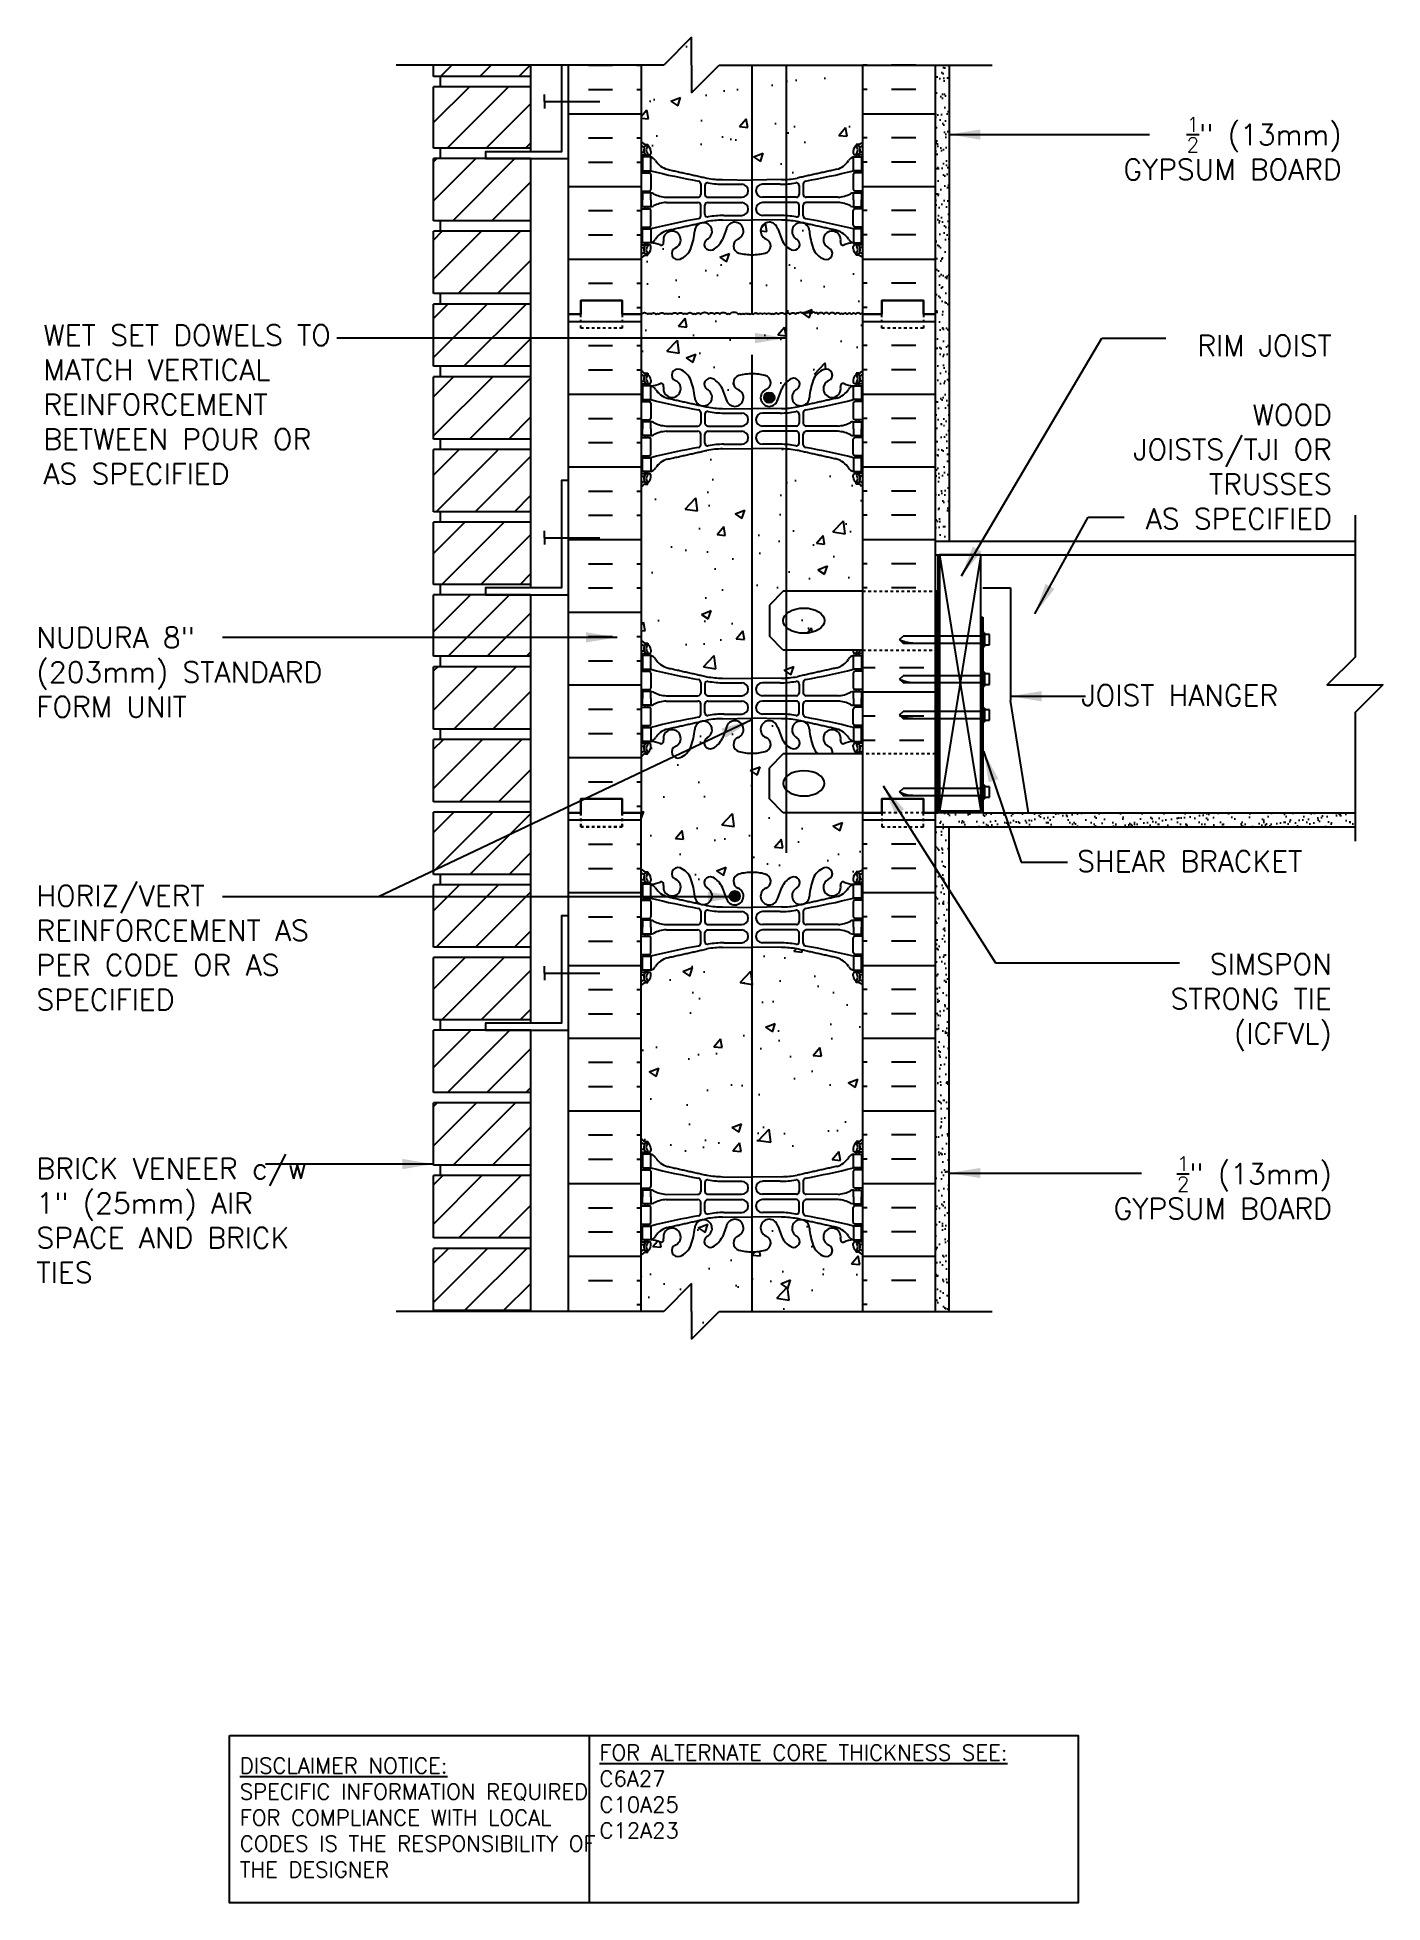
# Model space of a CAD drawing. Header units: inches. Extents: x 94 to 142.6, y -22.8 to 44.6.
import ezdxf
from ezdxf.enums import TextEntityAlignment as Align

# ---------------------------------------------------------------- set-up
doc = ezdxf.new("R2010")
doc.units = ezdxf.units.IN
doc.header["$LTSCALE"] = 0.5
doc.header["$MEASUREMENT"] = 0
doc.linetypes.add('DASHED2', pattern=[0.375, 0.25, -0.125])
doc.linetypes.add('HIDDEN2', pattern=[0.1875, 0.125, -0.0625])
for name, color, linetype in [('HATCH', 12, 'Continuous'), ('line25', 2, 'Continuous'), ('LINE3', 3, 'Continuous'), ('LINE50', 5, 'Continuous'), ('LINE9', 9, 'Continuous'), ('TEXT', 4, 'Continuous'), ('Web_Edge', 9, 'Continuous')]:
    doc.layers.add(name, color=color, linetype=linetype)
doc.styles.add('DIM', font='romans.shx', dxfattribs={"width": 0.7})
doc.styles.add('ROMANS', font='romans.shx', dxfattribs={"height": 1.125})
doc.styles.get("Standard").update_dxf_attribs({"font": 'romans.shx', "height": 1.125})
doc.dimstyles.new('ext_12', dxfattribs={"dimscale": 12, "dimtxt": 0.09375, "dimasz": 0.09375, "dimexe": 0.09375, "dimexo": 0.0625, "dimgap": 0.0625, "dimtad": 1, "dimdec": 1, "dimzin": 3, "dimdsep": 46, "dimlunit": 4, "dimtxsty": 'DIM', "dimcen": 0.09, "dimdle": 0.09375, "dimclrt": 4, "dimadec": 0, "dimazin": 0, "dimtfac": 1, "dimtdec": 1, "dimtmove": 2, "dimatfit": 3, "dimfxl": 1, "dimfrac": 2, "dimtolj": 1, "dimtzin": 0, "dimarcsym": 0})
pattern_1 = [(37.5, (69.17436, -2.66788), (-0.0157483, 0.481706), [0, -0.38, 0, -0.425, 0, -0.40625]), (7.5, (69.17436, -2.6679), (0.442444, 0.7055365), [0, -0.205, 0, -0.3425, 0, -0.13125]), (327.5, (68.86686, -2.6679), (0.7785355, 0.0014148), [0, -0.125, 0, -0.45, 0, -0.5875]), (317.5, (68.86686, -2.6679), (0.7515317, 0.219419), [0, -0.0625, 0, -0.295, 0, -0.3375])]

msp = doc.modelspace()

# ---------------------------------------------------------------- texts
at = {"layer": 'TEXT', "style": 'ROMANS'}
msp.add_text(' JOIST HANGER', height=0.75, dxfattribs=at).set_placement((131.231, 20.826), align=Align.MIDDLE_LEFT)
at = {"layer": 'TEXT', "char_height": 0.75, "style": 'ROMANS'}
for s, insert, width, attachment_point in [('\\A1;{\\H0.7x;\\S1/2;\\H1.4286x;"} (13mm) GYPSUM BOARD', (141.138, 39.442), 9.28726, 9), ('WET SET DOWELS TO MATCH VERTICAL REINFORCEMENT BETWEEN POUR OR AS SPECIFIED', (94.256, 31.328), 11.43078, 4), ('\\A1;\\PRIM JOIST\\P\\PWOOD \\PJOISTS/TJI OR\\PTRUSSES \\PAS SPECIFIED', (140.785, 26.827), 12.00896, 9), ('NUDURA 8" (203mm) STANDARD FORM UNIT', (94.006, 21.666), 11.69947, 4), ('SHEAR BRACKET', (131.592, 14.836), 15.79937, 4), ('HORIZ/VERT REINFORCEMENT AS PER CODE OR AS SPECIFIED', (94.006, 11.715), 11.69947, 4), ('SIMSPON \\PSTRONG TIE\\P(ICFVL)', (140.785, 9.743), 15.79937, 6), ('BRICK VENEER c/w 1" (25mm) AIR SPACE AND BRICK TIES', (94.006, 1.866), 10.8749, 4), ('\\A1;{\\H0.7x;\\S1/2;\\H1.4286x;"} (13mm) GYPSUM BOARD', (140.785, 1.919), 10.57544, 9)]:
    msp.add_mtext(s, dxfattribs=dict(at, insert=insert, width=width, attachment_point=attachment_point))
at = {"layer": 'TEXT', "char_height": 0.5625, "attachment_point": 4}
for s, insert, width in [('{\\LFOR ALTERNATE CORE THICKNESS SEE:\\P}C6A27\\PC10A25\\PC12A23', (114.342, -18.753), 23.33295), ('{\\LDISCLAIMER NOTICE:}\\PSPECIFIC INFORMATION REQUIRED FOR COMPLIANCE WITH LOCAL CODES IS THE RESPONSIBILITY OF THE DESIGNER', (101.35, -19.693), 14.00235)]:
    msp.add_mtext(s, dxfattribs=dict(at, insert=insert, width=width))

# ---------------------------------------------------------------- hatches: boundary and pattern name
at = {"layer": 'HATCH'}
h = msp.add_hatch(dxfattribs=at)
h.set_pattern_fill('AR-CONC', color=256, scale=0.5)
edge = h.paths.add_edge_path()
edge.add_line((119.839, 43.586), (118.663, 43.586))
edge.add_line((118.663, 43.586), (117.663, 42.586))
edge.add_line((117.663, 42.586), (117.663, 43.586))
edge.add_line((117.663, 43.586), (117.663, 44.586))
edge.add_line((117.663, 44.586), (116.663, 43.586))
edge.add_line((116.663, 43.586), (115.85, 43.586))
edge.add_line((115.85, 43.586), (115.85, 40.813))
edge.add_arc((116.196, 41.174), 0.5, 226.21089, 246.42182)
edge.add_line((115.996, 40.716), (116.086, 40.716))
edge.add_line((116.086, 40.716), (116.086, 40.674))
edge.add_arc((115.946, 40.467), 0.25, 0, 55.9442, ccw=False)
edge.add_line((116.196, 40.467), (116.196, 40.399))
edge.add_arc((116.134, 40.399), 0.0625, -90, 0, ccw=False)
edge.add_line((116.134, 40.337), (116.086, 40.337))
edge.add_line((116.086, 40.337), (116.086, 40.267))
edge.add_line((116.086, 40.267), (116.191, 40.267))
edge.add_arc((116.069, 39.924), 0.364, 32.04242, 70.33874, ccw=False)
edge.add_arc((116.992, 40.535), 0.743, 214.22802, 253.81071)
edge.add_spline(control_points=[(116.785, 39.821), (118.222, 39.501)], knot_values=[0, 0, 1, 1], degree=1, periodic=0)
edge.add_arc((118.779, 42.433), 2.984, 259.25462, 270.09947)
edge.add_line((118.784, 39.449), (119.839, 39.433))
edge.add_line((119.839, 39.433), (119.839, 43.586))
h.paths.add_polyline_path([(121.08, 43.586), (119.839, 43.586), (119.839, 39.433), (119.85, 39.433), (120.917, 39.449, 0.013632), (121.08, 39.453)])
edge = h.paths.add_edge_path()
edge.add_line((123.85, 43.586), (121.08, 43.586))
edge.add_line((121.08, 43.586), (121.08, 39.453))
edge.add_arc((120.922, 42.433), 2.984, 273.0245, 280.74538)
edge.add_spline(control_points=[(121.478, 39.501), (122.916, 39.821)], knot_values=[0, 0, 1, 1], degree=1, periodic=0)
edge.add_arc((122.709, 40.535), 0.743, 286.18929, 325.77198)
edge.add_arc((123.632, 39.924), 0.364, 109.66126, 147.95758, ccw=False)
edge.add_line((123.509, 40.267), (123.614, 40.267))
edge.add_line((123.614, 40.267), (123.614, 40.337))
edge.add_line((123.614, 40.337), (123.567, 40.337))
edge.add_arc((123.567, 40.399), 0.0625, 180, 270, ccw=False)
edge.add_line((123.504, 40.399), (123.504, 40.467))
edge.add_arc((123.754, 40.467), 0.25, 124.0558, 180, ccw=False)
edge.add_line((123.614, 40.674), (123.614, 40.716))
edge.add_line((123.614, 40.716), (123.704, 40.716))
edge.add_arc((123.504, 41.174), 0.5, 293.57818, 313.78911)
edge.add_line((123.85, 40.813), (123.85, 43.586))
h.paths.add_polyline_path([(119.839, 36.736, -0.066822), (119.376, 36.798, -0.734872), (119.353, 37.309, 1.612474), (118.922, 37.669), (118.779, 37.282, -0.173075), (118.433, 36.915, -0.994662), (118.251, 37.31, 1.629604), (117.78, 37.611, -0.069923), (117.643, 36.967, -0.21345), (117.251, 36.578, -1), (117.087, 36.987, 2.087231), (116.653, 37.212, -0.669601), (116.521, 37.091, 0.085348), (116.191, 37.167), (116.086, 37.167), (116.086, 37.097), (116.134, 37.097, -0.414214), (116.196, 37.034), (116.196, 36.967, -0.249069), (116.086, 36.76), (116.086, 36.718), (115.996, 36.718, 0.088416), (115.85, 36.621), (115.85, 34.586, -0.520567), (116.081, 34.586, -0.520567), (116.202, 34.586, -0.520567), (116.385, 34.586, -0.520567), (116.49, 34.586, -0.520567), (116.7, 34.586, -0.520567), (116.826, 34.586, -0.520567), (116.952, 34.586, -0.520567), (117.162, 34.586, -0.520567), (117.372, 34.586, -0.520567), (117.492, 34.586, -0.520567), (117.718, 34.586, -0.520567), (117.813, 34.586, -0.520567), (118.001, 34.586, -0.520567), (118.279, 34.586, -0.520567), (118.489, 34.586, -0.520567), (118.689, 34.586, -0.520567), (118.935, 34.586, -0.520567), (119.045, 34.586, -0.520567), (119.352, 34.586, -0.520567), (119.457, 34.586, -0.520567), (119.572, 34.586, -0.520567), (119.693, 34.586, -0.520567), (119.782, 34.586, -0.241586), (119.839, 34.616)])
h.paths.add_polyline_path([(121.08, 37.052, -0.093889), (120.922, 37.282), (120.779, 37.669, 1.612474), (120.348, 37.309, -0.734872), (120.324, 36.798, -0.070129), (119.839, 36.736), (119.839, 34.616, -0.247815), (119.897, 34.586, -0.520567), (120.076, 34.586, -0.520567), (120.223, 34.586, -0.520567), (120.375, 34.586, -0.520567), (120.532, 34.586, -0.520567), (120.632, 34.586, -0.520567), (120.81, 34.586, -0.520567), (121.031, 34.586, -0.136444), (121.08, 34.627)])
h.paths.add_polyline_path([(123.85, 36.621, 0.088416), (123.704, 36.718), (123.614, 36.718), (123.614, 36.76, -0.249069), (123.504, 36.967), (123.504, 37.034, -0.414214), (123.567, 37.097), (123.614, 37.097), (123.614, 37.167), (123.509, 37.167, 0.085348), (123.18, 37.091, -0.669601), (123.047, 37.212, 2.087231), (122.613, 36.987, -1), (122.45, 36.578, -0.21345), (122.058, 36.967, -0.069923), (121.921, 37.611, 1.629604), (121.45, 37.31, -0.994662), (121.268, 36.915, -0.07792), (121.08, 37.052), (121.08, 34.627, -0.358649), (121.225, 34.586, -0.520567), (121.429, 34.586, -0.520567), (121.529, 34.628, -0.520567), (121.66, 34.628, -0.520567), (121.749, 34.628, -0.520567), (121.832, 34.628, -0.520567), (121.915, 34.628, -0.520567), (122.004, 34.628, -0.520567), (122.136, 34.628, -0.520567), (122.235, 34.586, -0.520567), (122.44, 34.586, -0.520567), (122.634, 34.586, -0.520567), (122.854, 34.586, -0.520567), (123.033, 34.586, -0.520567), (123.132, 34.586, -0.520567), (123.29, 34.586, -0.520567), (123.442, 34.586, -0.520567), (123.589, 34.586, -0.520567), (123.767, 34.586, -0.615119), (123.85, 34.586)])
h.paths.add_polyline_path([(123.85, 34.586, 0.615119), (123.767, 34.586, 0.520567), (123.589, 34.586, 0.520567), (123.442, 34.586, 0.520567), (123.29, 34.586, 0.520567), (123.132, 34.586, 0.520567), (123.033, 34.586, 0.520567), (122.854, 34.586, 0.520567), (122.634, 34.586, 0.520567), (122.44, 34.586, 0.520567), (122.235, 34.586, 0.520567), (122.136, 34.628, 0.520567), (122.004, 34.628, 0.520567), (121.915, 34.628, 0.520567), (121.832, 34.628, 0.520567), (121.749, 34.628, 0.520567), (121.66, 34.628, 0.520567), (121.529, 34.628, 0.520567), (121.429, 34.586, 0.520567), (121.225, 34.586, 0.358649), (121.08, 34.627), (121.08, 32.121, -0.07792), (121.268, 32.257, -0.994662), (121.45, 31.862, 1.629604), (121.921, 31.561, -0.069923), (122.058, 32.205, -0.21345), (122.45, 32.594, -1), (122.613, 32.186, 2.087231), (123.047, 31.961, -0.669601), (123.18, 32.081, 0.085348), (123.509, 32.006), (123.614, 32.006), (123.614, 32.076), (123.567, 32.076, -0.414214), (123.504, 32.138), (123.504, 32.206, -0.249069), (123.614, 32.413), (123.614, 32.455), (123.704, 32.455, 0.088416), (123.85, 32.552)])
h.paths.add_polyline_path([(121.08, 34.627, 0.136444), (121.031, 34.586, 0.520567), (120.81, 34.586, 0.520567), (120.632, 34.586, 0.520567), (120.532, 34.586, 0.520567), (120.375, 34.586, 0.520567), (120.223, 34.586, 0.520567), (120.076, 34.586, 0.520567), (119.897, 34.586, 0.520567), (119.782, 34.586, 0.520567), (119.693, 34.586, 0.520567), (119.572, 34.586, 0.520567), (119.457, 34.586, 0.520567), (119.352, 34.586, 0.520567), (119.045, 34.586, 0.520567), (118.935, 34.586, 0.520567), (118.689, 34.586, 0.520567), (118.489, 34.586, 0.520567), (118.279, 34.586, 0.520567), (118.001, 34.586, 0.520567), (117.813, 34.586, 0.520567), (117.718, 34.586, 0.520567), (117.492, 34.586, 0.520567), (117.372, 34.586, 0.520567), (117.162, 34.586, 0.520567), (116.952, 34.586, 0.520567), (116.826, 34.586, 0.520567), (116.7, 34.586, 0.520567), (116.49, 34.586, 0.520567), (116.385, 34.586, 0.520567), (116.202, 34.586, 0.520567), (116.081, 34.586, 0.520567), (115.85, 34.586), (115.85, 32.552, 0.088416), (115.996, 32.455), (116.086, 32.455), (116.086, 32.413, -0.249069), (116.196, 32.206), (116.196, 32.138, -0.414214), (116.134, 32.076), (116.086, 32.076), (116.086, 32.006), (116.191, 32.006, 0.085348), (116.521, 32.081, -0.669601), (116.653, 31.961, 2.087231), (117.087, 32.186, -1), (117.251, 32.594, -0.21345), (117.643, 32.205, -0.069923), (117.78, 31.561, 1.629604), (118.251, 31.862, -0.994662), (118.433, 32.257, -0.173075), (118.779, 31.89), (118.922, 31.504, 1.612474), (119.353, 31.863, -0.734872), (119.376, 32.374, -0.068475), (119.85, 32.436, -0.068475), (120.324, 32.374, -0.734872), (120.348, 31.863, 1.612474), (120.779, 31.504), (120.922, 31.89, -0.093889), (121.08, 32.121)])
h.paths.add_polyline_path([(120.662, 31.576, -1), (120.287, 31.576, -1)], flags=16)
edge = h.paths.add_edge_path()
edge.add_arc((123.504, 27.999), 0.5, 46.21089, 66.42182)
edge.add_line((123.704, 28.457), (123.614, 28.457))
edge.add_line((123.614, 28.457), (123.614, 28.499))
edge.add_arc((123.754, 28.706), 0.25, 180, 235.9442, ccw=False)
edge.add_line((123.504, 28.706), (123.504, 28.773))
edge.add_arc((123.567, 28.773), 0.0625, 90, 180, ccw=False)
edge.add_line((123.567, 28.836), (123.614, 28.836))
edge.add_line((123.614, 28.836), (123.614, 28.906))
edge.add_line((123.614, 28.906), (123.509, 28.906))
edge.add_arc((123.632, 29.248), 0.364, 212.04242, 250.33874, ccw=False)
edge.add_arc((122.709, 28.637), 0.743, 34.22802, 73.81071)
edge.add_spline(control_points=[(122.916, 29.351), (121.478, 29.672)], knot_values=[0, 0, 1, 1], degree=1, periodic=0)
edge.add_arc((120.922, 26.74), 2.984, 79.25462, 86.9755)
edge.add_line((121.08, 29.72), (121.08, 24.586))
edge.add_line((121.08, 24.586), (123.85, 24.586))
edge.add_line((123.85, 24.586), (123.85, 28.36))
h.paths.add_polyline_path([(121.08, 29.72, 0.013632), (120.917, 29.724), (119.85, 29.74), (119.839, 29.739), (119.839, 24.461), (119.839, 21.433), (119.85, 21.433), (120.917, 21.449, 0.013632), (121.08, 21.453), (121.08, 22.461), (120.975, 22.461), (120.475, 22.961), (120.475, 24.086), (120.975, 24.586), (121.08, 24.586)])
edge = h.paths.add_edge_path()
edge.add_arc((123.632, 21.924), 0.364, 109.66126, 147.95758, ccw=False)
edge.add_line((123.509, 22.267), (123.614, 22.267))
edge.add_line((123.614, 22.267), (123.614, 22.337))
edge.add_line((123.614, 22.337), (123.567, 22.337))
edge.add_arc((123.567, 22.399), 0.0625, 180, 270, ccw=False)
edge.add_line((123.504, 22.399), (123.504, 22.461))
edge.add_line((123.504, 22.461), (121.08, 22.461))
edge.add_line((121.08, 22.461), (121.08, 21.453))
edge.add_arc((120.922, 24.433), 2.984, 273.0245, 280.74538)
edge.add_spline(control_points=[(121.478, 21.501), (122.916, 21.821)], knot_values=[0, 0, 1, 1], degree=1, periodic=0)
edge.add_arc((122.709, 22.535), 0.743, 286.18929, 325.77198)
edge = h.paths.add_edge_path()
edge.add_line((119.839, 24.461), (119.839, 29.739))
edge.add_line((119.839, 29.739), (118.784, 29.724))
edge.add_arc((118.779, 26.74), 2.984, 89.90053, 100.74538)
edge.add_spline(control_points=[(118.222, 29.672), (116.785, 29.351)], knot_values=[0, 0, 1, 1], degree=1, periodic=0)
edge.add_arc((116.992, 28.637), 0.743, 106.18929, 145.77198)
edge.add_arc((116.069, 29.248), 0.364, 289.66126, 327.95758, ccw=False)
edge.add_line((116.191, 28.906), (116.086, 28.906))
edge.add_line((116.086, 28.906), (116.086, 28.836))
edge.add_line((116.086, 28.836), (116.134, 28.836))
edge.add_arc((116.134, 28.773), 0.0625, 0, 90, ccw=False)
edge.add_line((116.196, 28.773), (116.196, 28.706))
edge.add_arc((115.946, 28.706), 0.25, 304.0558, 360, ccw=False)
edge.add_line((116.086, 28.499), (116.086, 28.457))
edge.add_line((116.086, 28.457), (115.996, 28.457))
edge.add_arc((116.196, 27.999), 0.5, 113.57818, 133.78911)
edge.add_line((115.85, 28.36), (115.85, 22.813))
edge.add_arc((116.196, 23.174), 0.5, 226.21089, 246.42182)
edge.add_line((115.996, 22.716), (116.086, 22.716))
edge.add_line((116.086, 22.716), (116.086, 22.674))
edge.add_arc((115.946, 22.467), 0.25, 0, 55.9442, ccw=False)
edge.add_line((116.196, 22.467), (116.196, 22.399))
edge.add_arc((116.134, 22.399), 0.0625, -90, 0, ccw=False)
edge.add_line((116.134, 22.337), (116.086, 22.337))
edge.add_line((116.086, 22.337), (116.086, 22.267))
edge.add_line((116.086, 22.267), (116.191, 22.267))
edge.add_arc((116.069, 21.924), 0.364, 32.04242, 70.33874, ccw=False)
edge.add_arc((116.992, 22.535), 0.743, 214.22802, 253.81071)
edge.add_spline(control_points=[(116.785, 21.821), (118.222, 21.501)], knot_values=[0, 0, 1, 1], degree=1, periodic=0)
edge.add_arc((118.779, 24.433), 2.984, 259.25462, 270.09947)
edge.add_line((118.784, 21.449), (119.839, 21.433))
edge.add_line((119.839, 21.433), (119.839, 24.461))
h.paths.add_polyline_path([(123.85, 16.586), (120.975, 16.586), (120.475, 17.086), (120.475, 18.211), (120.975, 18.711), (121.08, 18.711), (121.08, 19.052, -0.093889), (120.922, 19.282), (120.779, 19.669, 1.612474), (120.348, 19.309, -0.734872), (120.324, 18.798, -0.070129), (119.839, 18.736), (119.839, 14.436, -0.070129), (120.324, 14.374, -0.734872), (120.348, 13.863, 1.612474), (120.779, 13.504), (120.922, 13.89, -0.173075), (121.268, 14.257, -0.994662), (121.45, 13.862, 1.629604), (121.921, 13.561, -0.069923), (122.058, 14.205, -0.21345), (122.45, 14.594, -1), (122.613, 14.186, 2.087231), (123.047, 13.961, -0.669601), (123.18, 14.081, 0.085348), (123.509, 14.006), (123.614, 14.006), (123.614, 14.076), (123.567, 14.076, -0.414214), (123.504, 14.138), (123.504, 14.206, -0.249069), (123.614, 14.413), (123.614, 14.455), (123.704, 14.455, 0.088416), (123.85, 14.552)])
h.paths.add_polyline_path([(121.921, 19.611, 1.629604), (121.45, 19.31, -0.994662), (121.268, 18.915, -0.07792), (121.08, 19.052), (121.08, 18.711), (122.233, 18.711, -0.116245), (122.058, 18.967, -0.069923)], flags=17)
h.paths.add_polyline_path([(123.504, 18.967), (123.504, 19.034, -0.414214), (123.567, 19.097), (123.614, 19.097), (123.614, 19.167), (123.509, 19.167, 0.085348), (123.18, 19.091, -0.669601), (123.047, 19.212, 2.087231), (122.613, 18.987, -0.399436), (122.74, 18.711), (123.614, 18.711), (123.614, 18.76, -0.249069)], flags=17)
h.paths.add_polyline_path([(119.839, 18.736, -0.066822), (119.376, 18.798, -0.734872), (119.353, 19.309, 1.612474), (118.922, 19.669), (118.779, 19.282, -0.173075), (118.433, 18.915, -0.994662), (118.251, 19.31, 1.629604), (117.78, 19.611, -0.069923), (117.643, 18.967, -0.21345), (117.251, 18.578, -1), (117.087, 18.987, 2.087231), (116.653, 19.212, -0.669601), (116.521, 19.091, 0.085348), (116.191, 19.167), (116.086, 19.167), (116.086, 19.097), (116.134, 19.097, -0.414214), (116.196, 19.034), (116.196, 18.967, -0.249069), (116.086, 18.76), (116.086, 18.718), (115.996, 18.718, 0.088416), (115.85, 18.621), (115.85, 16.586), (115.85, 14.552, 0.088416), (115.996, 14.455), (116.086, 14.455), (116.086, 14.413, -0.249069), (116.196, 14.206), (116.196, 14.138, -0.414214), (116.134, 14.076), (116.086, 14.076), (116.086, 14.006), (116.191, 14.006, 0.085348), (116.521, 14.081, -0.669601), (116.653, 13.961, 2.087231), (117.087, 14.186, -1), (117.251, 14.594, -0.21345), (117.643, 14.205, -0.069923), (117.78, 13.561, 1.629604), (118.251, 13.862, -0.994662), (118.433, 14.257, -0.173075), (118.779, 13.89), (118.922, 13.504, 1.612474), (119.353, 13.863, -0.734872), (119.376, 14.374, -0.066822), (119.839, 14.436)])
h.paths.add_polyline_path([(119.414, 13.576, -1), (119.039, 13.576, -1)], flags=16)
h.paths.add_polyline_path([(123.85, 0.621, 0.088416), (123.704, 0.718), (123.614, 0.718), (123.614, 0.76, -0.249069), (123.504, 0.967), (123.504, 1.034, -0.414214), (123.567, 1.097), (123.614, 1.097), (123.614, 1.167), (123.509, 1.167, 0.085348), (123.18, 1.091, -0.669601), (123.047, 1.212, 2.087231), (122.613, 0.987, -1), (122.45, 0.578, -0.21345), (122.058, 0.967, -0.069923), (121.921, 1.611, 1.629604), (121.45, 1.31, -0.994662), (121.268, 0.915, -0.173075), (120.922, 1.282), (120.779, 1.669, 1.612474), (120.348, 1.309, -0.734872), (120.324, 0.798, -0.070129), (119.839, 0.736), (119.839, -1.414), (123.85, -1.414)])
h.paths.add_polyline_path([(119.839, 0.736, -0.066822), (119.376, 0.798, -0.734872), (119.353, 1.309, 1.612474), (118.922, 1.669), (118.779, 1.282, -0.173075), (118.433, 0.915, -0.994662), (118.251, 1.31, 1.629604), (117.78, 1.611, -0.069923), (117.643, 0.967, -0.21345), (117.251, 0.578, -1), (117.087, 0.987, 2.087231), (116.653, 1.212, -0.669601), (116.521, 1.091, 0.085348), (116.191, 1.167), (116.086, 1.167), (116.086, 1.097), (116.134, 1.097, -0.414214), (116.196, 1.034), (116.196, 0.967, -0.249069), (116.086, 0.76), (116.086, 0.718), (115.996, 0.718, 0.088416), (115.85, 0.621), (115.85, -1.414), (116.663, -1.414), (117.663, -0.414), (117.663, -1.414), (117.663, -2.414), (118.663, -1.414), (119.839, -1.414)])
h = msp.add_hatch(dxfattribs=at)
h.set_pattern_fill('ANSI31', color=256, scale=8, style=0)
h.set_pattern_definition([(45, (102.049, -14.2885), (-0.707107, 0.707107), [])])
h.paths.add_polyline_path([(111.85, 19.236), (108.35, 19.236), (108.35, 16.986), (111.85, 16.986)])
h.paths.add_polyline_path([(111.85, 21.861), (108.35, 21.861), (108.35, 19.611), (111.85, 19.611)])
h.paths.add_polyline_path([(111.85, 24.457), (108.35, 24.457), (108.35, 22.236), (111.85, 22.236)])
h.paths.add_polyline_path([(111.85, 27.082), (108.35, 27.082), (108.35, 24.832), (111.85, 24.832)])
h.paths.add_polyline_path([(111.85, 29.682), (110.225, 29.682), (110.225, 29.707), (108.35, 29.707), (108.35, 27.457), (111.85, 27.457)])
h.paths.add_polyline_path([(111.85, 32.332), (108.35, 32.332), (108.35, 30.082), (111.85, 30.082)])
h.paths.add_polyline_path([(111.85, 34.957), (108.35, 34.957), (108.35, 32.707), (111.85, 32.707)])
h.paths.add_polyline_path([(111.85, 37.582), (108.35, 37.582), (108.35, 35.332), (111.85, 35.332)])
h.paths.add_polyline_path([(111.85, 40.182), (110.225, 40.182), (110.225, 40.207), (108.35, 40.207), (108.35, 37.957), (111.85, 37.957)])
h.paths.add_polyline_path([(111.85, 42.802), (108.35, 42.802), (108.35, 40.582), (111.85, 40.582)])
h.paths.add_polyline_path([(111.85, 43.586), (108.35, 43.586), (108.35, 43.177), (111.85, 43.177)])
h = msp.add_hatch(dxfattribs=at)
h.set_pattern_fill('INSUL', color=256, scale=7, style=0)
h.set_pattern_definition([(0, (-2810.3112, -362.4232), (0, 2.625), []), (0, (-2810.3112, -361.5482), (0, 2.625), [0.875, -0.875]), (0, (-2810.3112, -360.6732), (0, 2.625), [0.875, -0.875])])
h.paths.add_polyline_path([(115.85, 43.586), (113.225, 43.586), (113.225, 34.586), (113.663, 34.586), (113.663, 35.086), (115.163, 35.086), (115.163, 34.586), (115.85, 34.586)])
h = msp.add_hatch(dxfattribs=at)
h.set_pattern_fill('INSUL', color=256, scale=7, style=0)
h.set_pattern_definition([(180, (3050.012, -362.4232), (0, 2.625), []), (180, (3050.012, -361.5482), (0, 2.625), [0.875, -0.875]), (180, (3050.012, -360.6732), (0, 2.625), [0.875, -0.875])])
h.paths.add_polyline_path([(126.475, 43.586), (123.85, 43.586), (123.85, 34.586), (124.538, 34.586), (124.538, 35.086), (126.038, 35.086), (126.038, 34.586), (126.475, 34.586)])
h = msp.add_hatch(dxfattribs=at)
h.set_pattern_fill('AR-SAND', color=256, scale=0.25, style=0)
h.set_pattern_definition(pattern_1)
h.paths.add_polyline_path([(126.975, 43.586), (126.475, 43.586), (126.475, 26.399), (126.975, 26.399)])
h = msp.add_hatch(dxfattribs=at)
h.set_pattern_fill('INSUL', color=256, scale=7, style=0)
h.set_pattern_definition([(0, (-2810.3112, -380.4232), (0, 2.625), []), (0, (-2810.3112, -379.5482), (0, 2.625), [0.875, -0.875]), (0, (-2810.3112, -378.6732), (0, 2.625), [0.875, -0.875])])
h.paths.add_polyline_path([(113.225, 16.586), (113.663, 16.586), (113.663, 17.086), (115.163, 17.086), (115.163, 16.586), (115.85, 16.586), (115.85, 34.586), (115.163, 34.586), (115.163, 35.086), (113.663, 35.086), (113.663, 34.586), (113.225, 34.586)])
h = msp.add_hatch(dxfattribs=at)
h.set_pattern_fill('INSUL', color=256, scale=7, style=0)
h.set_pattern_definition([(180, (3050.012, -380.4232), (0, 2.625), []), (180, (3050.012, -379.5482), (0, 2.625), [0.875, -0.875]), (180, (3050.012, -378.6732), (0, 2.625), [0.875, -0.875])])
h.paths.add_polyline_path([(123.85, 24.586), (126.475, 24.586), (126.475, 34.586), (126.038, 34.586), (126.038, 35.086), (124.538, 35.086), (124.538, 34.586), (123.85, 34.586)])
h = msp.add_hatch(dxfattribs=at)
h.set_pattern_fill('AR-CONC', color=256, scale=0.5, style=0)
h.set_pattern_definition([(50, (115.8504, -2.4137), (3.5863, -0.31376), [0.375, -4.125]), (355, (115.8504, -2.4137), (-0.69376, 3.76096), [0.3, -3.3]), (100.451, (116.1492, -2.44), (2.89255, 3.4472), [0.3187, -3.5057]), (46.184, (115.8504, -1.4137), (5.3362, -0.8276), [0.5625, -6.1875]), (96.636, (116.295, -1.4827), (4.6733, 4.8706), [0.47805, -5.2586]), (351.184, (115.8504, -1.4137), (4.6733, 4.8706), [0.45, -4.95]), (21, (116.3504, -1.6637), (2.98454, -2.0131), [0.375, -4.125]), (326, (116.3504, -1.6637), (1.2166, 3.62575), [0.3, -3.3]), (71.451, (116.599, -1.8315), (4.2011, 1.61265), [0.3187, -3.5057]), (37.5, (115.8504, -2.4137), (0.0608, 1.66447), [0, -3.26, 0, -3.35, 0, -3.3125]), (7.5, (115.8504, -2.4137), (1.31535, 1.97206), [0, -1.91, 0, -3.185, 0, -1.2625]), (327.5, (114.7354, -2.4137), (2.66911, -0.112774), [0, -1.25, 0, -3.9, 0, -5.175]), (317.5, (114.2354, -2.4137), (2.91593, 0.50052), [0, -1.625, 0, -2.59, 0, -3.675])])
edge = h.paths.add_edge_path(flags=17)
edge.add_ellipse((121.721, 23.524), major_axis=(-0.746, 0), ratio=0.610344, start_angle=0, end_angle=360)
h = msp.add_hatch(dxfattribs=at)
h.set_pattern_fill('INSUL', color=256, scale=7, style=0)
h.set_pattern_definition([(0, (69.1744, -2.668), (0, 2.625), []), (0, (69.1744, -1.793), (0, 2.625), [0.875, -0.875]), (0, (69.1744, -0.918), (0, 2.625), [0.875, -0.875])])
h.paths.add_polyline_path([(126.475, 22.461), (123.85, 22.461), (123.85, 18.711), (126.475, 18.711)])
h = msp.add_hatch(dxfattribs=at)
h.set_pattern_fill('INSUL', color=256, scale=7, style=0)
h.set_pattern_definition([(7e-15, (-2810.3112, -398.4232), (0, 2.625), []), (7e-15, (-2810.3112, -397.5482), (0, 2.625), [0.875, -0.875]), (7e-15, (-2810.3112, -396.6732), (0, 2.625), [0.875, -0.875])])
h.paths.add_polyline_path([(113.225, -1.414), (113.663, -1.414), (113.663, -0.914), (115.163, -0.914), (115.163, -1.414), (115.85, -1.414), (115.85, 16.586), (115.163, 16.586), (115.163, 17.086), (113.663, 17.086), (113.663, 16.586), (113.225, 16.586)])
h = msp.add_hatch(dxfattribs=at)
h.set_pattern_fill('INSUL', color=256, scale=7, style=0)
h.set_pattern_definition([(180, (3050.012, -398.4232), (0, 2.625), []), (180, (3050.012, -397.5482), (0, 2.625), [0.875, -0.875]), (180, (3050.012, -396.6732), (0, 2.625), [0.875, -0.875])])
h.paths.add_polyline_path([(126.475, -1.414), (126.038, -1.414), (126.038, -0.914), (124.538, -0.914), (124.538, -1.414), (123.85, -1.414), (123.85, 16.586), (124.538, 16.586), (124.538, 17.086), (126.038, 17.086), (126.038, 16.586), (126.475, 16.586)])
h = msp.add_hatch(dxfattribs=at)
h.set_pattern_fill('ANSI31', color=256, scale=8, style=0)
h.set_pattern_definition([(45, (67.1744, -2.6679), (-0.707107, 0.707107), [])])
h.paths.add_polyline_path([(108.35, 0.861), (108.35, -1.389), (111.85, -1.389), (111.85, 0.861)])
h.paths.add_polyline_path([(111.85, 1.236), (111.85, 3.486), (108.35, 3.486), (108.35, 1.236)])
h.paths.add_polyline_path([(111.85, 3.861), (111.85, 6.111), (108.35, 6.111), (108.35, 3.861)])
h.paths.add_polyline_path([(111.85, 6.486), (111.85, 8.736), (108.35, 8.736), (108.35, 6.486)])
h.paths.add_polyline_path([(111.85, 9.111), (111.85, 11.361), (108.35, 11.361), (108.35, 9.111)])
h.paths.add_polyline_path([(111.85, 11.736), (111.85, 13.986), (108.35, 13.986), (108.35, 11.736)])
h.paths.add_polyline_path([(108.35, 16.611), (108.35, 14.361), (111.85, 14.361), (111.85, 16.611)])
h = msp.add_hatch(dxfattribs=at)
h.set_pattern_fill('AR-SAND', color=256, scale=0.25, style=0)
h.set_pattern_definition(pattern_1)
h.paths.add_polyline_path([(141.626, 16.086), (141.626, 16.586), (128.18, 16.586), (126.555, 16.586), (126.475, 16.586), (126.475, 16.086)])
h = msp.add_hatch(dxfattribs=at)
h.set_pattern_fill('AR-SAND', color=256, scale=0.25, style=0)
h.set_pattern_definition(pattern_1)
h.paths.add_polyline_path([(126.975, 16.086), (126.475, 16.086), (126.475, -1.414), (126.975, -1.414)])
h = msp.add_hatch(dxfattribs=at)
h.set_pattern_fill('AR-CONC', color=256, scale=0.5)
edge = h.paths.add_edge_path()
edge.add_arc((123.504, 9.999), 0.5, 46.21089, 66.42182)
edge.add_line((123.704, 10.457), (123.614, 10.457))
edge.add_line((123.614, 10.457), (123.614, 10.499))
edge.add_arc((123.754, 10.706), 0.25, 180, 235.9442, ccw=False)
edge.add_line((123.504, 10.706), (123.504, 10.773))
edge.add_arc((123.567, 10.773), 0.0625, 90, 180, ccw=False)
edge.add_line((123.567, 10.836), (123.614, 10.836))
edge.add_line((123.614, 10.836), (123.614, 10.906))
edge.add_line((123.614, 10.906), (123.509, 10.906))
edge.add_arc((123.632, 11.248), 0.364, 212.04242, 250.33874, ccw=False)
edge.add_arc((122.709, 10.637), 0.743, 34.22802, 73.81071)
edge.add_spline(control_points=[(122.916, 11.351), (121.478, 11.672)], knot_values=[0, 0, 1, 1], degree=1, periodic=0)
edge.add_arc((120.922, 8.74), 2.984, 79.25462, 90.09947)
edge.add_line((120.917, 11.724), (119.85, 11.74))
edge.add_line((119.85, 11.74), (119.839, 11.739))
edge.add_line((119.839, 11.739), (119.839, 3.433))
edge.add_line((119.839, 3.433), (119.85, 3.433))
edge.add_line((119.85, 3.433), (120.917, 3.449))
edge.add_arc((120.922, 6.433), 2.984, 269.90053, 280.74538)
edge.add_spline(control_points=[(121.478, 3.501), (122.916, 3.821)], knot_values=[0, 0, 1, 1], degree=1, periodic=0)
edge.add_arc((122.709, 4.535), 0.743, 286.18929, 325.77198)
edge.add_arc((123.632, 3.924), 0.364, 109.66126, 147.95758, ccw=False)
edge.add_line((123.509, 4.267), (123.614, 4.267))
edge.add_line((123.614, 4.267), (123.614, 4.337))
edge.add_line((123.614, 4.337), (123.567, 4.337))
edge.add_arc((123.567, 4.399), 0.0625, 180, 270, ccw=False)
edge.add_line((123.504, 4.399), (123.504, 4.467))
edge.add_arc((123.754, 4.467), 0.25, 124.0558, 180, ccw=False)
edge.add_line((123.614, 4.674), (123.614, 4.716))
edge.add_line((123.614, 4.716), (123.704, 4.716))
edge.add_arc((123.504, 5.174), 0.5, 293.57818, 313.78911)
edge.add_line((123.85, 4.813), (123.85, 10.36))
edge = h.paths.add_edge_path()
edge.add_line((119.839, 11.739), (118.784, 11.724))
edge.add_arc((118.779, 8.74), 2.984, 89.90053, 100.74538)
edge.add_spline(control_points=[(118.222, 11.672), (116.785, 11.351)], knot_values=[0, 0, 1, 1], degree=1, periodic=0)
edge.add_arc((116.992, 10.637), 0.743, 106.18929, 145.77198)
edge.add_arc((116.069, 11.248), 0.364, 289.66126, 327.95758, ccw=False)
edge.add_line((116.191, 10.906), (116.086, 10.906))
edge.add_line((116.086, 10.906), (116.086, 10.836))
edge.add_line((116.086, 10.836), (116.134, 10.836))
edge.add_arc((116.134, 10.773), 0.0625, 0, 90, ccw=False)
edge.add_line((116.196, 10.773), (116.196, 10.706))
edge.add_arc((115.946, 10.706), 0.25, 304.0558, 360, ccw=False)
edge.add_line((116.086, 10.499), (116.086, 10.457))
edge.add_line((116.086, 10.457), (115.996, 10.457))
edge.add_arc((116.196, 9.999), 0.5, 113.57818, 133.78911)
edge.add_line((115.85, 10.36), (115.85, 4.813))
edge.add_arc((116.196, 5.174), 0.5, 226.21089, 246.42182)
edge.add_line((115.996, 4.716), (116.086, 4.716))
edge.add_line((116.086, 4.716), (116.086, 4.674))
edge.add_arc((115.946, 4.467), 0.25, 0, 55.9442, ccw=False)
edge.add_line((116.196, 4.467), (116.196, 4.399))
edge.add_arc((116.134, 4.399), 0.0625, -90, 0, ccw=False)
edge.add_line((116.134, 4.337), (116.086, 4.337))
edge.add_line((116.086, 4.337), (116.086, 4.267))
edge.add_line((116.086, 4.267), (116.191, 4.267))
edge.add_arc((116.069, 3.924), 0.364, 32.04242, 70.33874, ccw=False)
edge.add_arc((116.992, 4.535), 0.743, 214.22802, 253.81071)
edge.add_spline(control_points=[(116.785, 3.821), (118.222, 3.501)], knot_values=[0, 0, 1, 1], degree=1, periodic=0)
edge.add_arc((118.779, 6.433), 2.984, 259.25462, 270.09947)
edge.add_line((118.784, 3.449), (119.839, 3.433))
edge.add_line((119.839, 3.433), (119.839, 11.739))
at = {"layer": 'LINE3'}
for points in [[(120.287, 31.576, 1), (120.662, 31.576, 1)], [(119.039, 13.576, 1), (119.414, 13.576, 1)]]:
    msp.add_hatch(color=256, dxfattribs=at).paths.add_polyline_path(points)

# ---------------------------------------------------------------- linework, layer by layer
at = {"layer": 'HATCH'}
for p, q in [((126.618, 25.899), (128.118, 16.649)), ((128.118, 25.899), (126.618, 16.649))]:
    msp.add_line(p, q, dxfattribs=at)
for points in [[(115.85, 34.586, -0.520567), (116.081, 34.586, -0.520567), (116.202, 34.586, -0.520567), (116.385, 34.586, -0.520567), (116.49, 34.586, -0.520567), (116.7, 34.586, -0.520567), (116.826, 34.586, -0.520567), (116.952, 34.586, -0.520567), (117.162, 34.586, -0.520567), (117.372, 34.586, -0.520567), (117.492, 34.586, -0.520567), (117.718, 34.586, -0.520567), (117.813, 34.586, -0.520567), (118.001, 34.586, -0.520567), (118.279, 34.586, -0.520567), (118.489, 34.586, -0.520567), (118.689, 34.586, -0.520567), (118.935, 34.586, -0.520567), (119.045, 34.586, -0.520567), (119.352, 34.586, -0.520567), (119.457, 34.586, -0.520567), (119.572, 34.586, -0.520567), (119.693, 34.586, -0.520567), (119.782, 34.586, -0.520567), (119.897, 34.586, -0.520567), (120.076, 34.586, -0.520567), (120.223, 34.586, -0.520567), (120.375, 34.586, -0.520567), (120.532, 34.586, -0.520567), (120.632, 34.586, -0.520567), (120.81, 34.586, -0.520567), (121.031, 34.586, -0.520567), (121.225, 34.586, -0.520567), (121.429, 34.586, -0.520567), (121.529, 34.628, -0.520567), (121.66, 34.628, -0.520567), (121.749, 34.628, -0.520567), (121.832, 34.628)], [(123.85, 34.586, 0.615119), (123.767, 34.586, 0.520567), (123.589, 34.586, 0.520567), (123.442, 34.586, 0.520567), (123.29, 34.586, 0.520567), (123.132, 34.586, 0.520567), (123.033, 34.586, 0.520567), (122.854, 34.586, 0.520567), (122.634, 34.586, 0.520567), (122.44, 34.586, 0.520567), (122.235, 34.586, 0.520567), (122.136, 34.628, 0.520567), (122.004, 34.628, 0.520567), (121.915, 34.628, 0.520567), (121.832, 34.628)]]:
    msp.add_lwpolyline(points, format="xyb", dxfattribs=at)
at = {"layer": 'line25'}
for p, q in [((108.35, 43.177), (108.35, 43.586)), ((111.85, 43.177), (108.35, 43.177)), ((108.6, 42.802), (108.6, 43.177)), ((111.85, 43.586), (111.85, 40.457)), ((115.85, 43.586), (115.85, 34.586)), ((123.85, 34.586), (123.85, 43.586)), ((108.35, 40.582), (108.35, 42.802)), ((111.85, 42.802), (108.35, 42.802)), ((111.85, 40.582), (108.35, 40.582)), ((108.6, 40.207), (108.6, 40.582)), ((108.35, 37.957), (108.35, 40.207)), ((111.85, 40.207), (108.35, 40.207)), ((111.85, 40.207), (111.85, 24.707)), ((111.85, 37.957), (108.35, 37.957)), ((108.6, 37.582), (108.6, 37.957)), ((108.35, 35.332), (108.35, 37.582)), ((111.85, 37.582), (108.35, 37.582)), ((111.85, 35.332), (108.35, 35.332)), ((108.6, 34.957), (108.6, 35.332)), ((111.85, 34.957), (108.35, 34.957)), ((108.35, 32.707), (108.35, 34.957)), ((115.85, 34.586), (115.85, 16.586)), ((123.85, 10.961), (123.85, 34.586)), ((111.85, 32.707), (108.35, 32.707)), ((111.85, 32.332), (108.35, 32.332)), ((108.35, 30.082), (108.35, 32.332)), ((108.6, 32.332), (108.6, 32.707)), ((111.85, 30.082), (108.35, 30.082)), ((111.85, 29.707), (108.35, 29.707)), ((108.35, 27.457), (108.35, 29.707)), ((108.6, 29.707), (108.6, 30.082)), ((111.85, 27.457), (108.35, 27.457)), ((111.85, 27.082), (108.35, 27.082)), ((108.35, 24.832), (108.35, 27.082)), ((108.6, 27.082), (108.6, 27.457)), ((126.475, 25.899), (141.626, 25.899)), ((111.85, 24.832), (108.35, 24.832)), ((111.85, 24.457), (108.35, 24.457)), ((108.35, 22.236), (108.35, 24.457)), ((108.6, 24.457), (108.6, 24.832)), ((111.85, 24.457), (111.85, 8.986)), ((128.118, 23.649), (128.118, 16.649)), ((111.85, 22.236), (108.35, 22.236)), ((108.6, 21.861), (108.6, 22.236)), ((111.85, 21.861), (108.35, 21.861)), ((108.35, 19.611), (108.35, 21.861)), ((111.85, 19.611), (108.35, 19.611)), ((108.6, 19.236), (108.6, 19.611)), ((111.85, 19.236), (108.35, 19.236)), ((108.35, 16.986), (108.35, 19.236)), ((111.85, 16.986), (108.35, 16.986)), ((111.85, 16.611), (108.35, 16.611)), ((108.35, 14.361), (108.35, 16.611)), ((115.85, -1.414), (115.85, 16.586)), ((128.118, 16.649), (126.618, 16.649)), ((128.18, 16.586), (141.626, 16.586)), ((128.18, 16.586), (129.493, 16.586)), ((111.85, 14.361), (108.35, 14.361)), ((108.6, 13.986), (108.6, 14.361)), ((111.85, 13.986), (108.35, 13.986)), ((108.35, 11.736), (108.35, 13.986)), ((111.85, 11.736), (108.35, 11.736)), ((111.85, 11.361), (108.35, 11.361)), ((108.35, 9.111), (108.35, 11.361)), ((123.85, -1.414), (123.85, 10.961)), ((111.85, 9.111), (108.35, 9.111)), ((108.6, 8.736), (108.6, 9.111)), ((111.85, 8.736), (108.35, 8.736)), ((108.35, 6.486), (108.35, 8.736)), ((111.85, 8.736), (111.85, -1.414)), ((111.85, 6.486), (108.35, 6.486)), ((111.85, 6.111), (108.35, 6.111)), ((108.35, 3.861), (108.35, 6.111)), ((111.85, 3.861), (108.35, 3.861)), ((111.85, 3.486), (108.35, 3.486)), ((108.35, 1.236), (108.35, 3.486)), ((108.6, 3.486), (108.6, 3.861)), ((111.85, 1.236), (108.35, 1.236)), ((111.85, 0.861), (108.35, 0.861)), ((108.35, -1.389), (108.35, 0.861)), ((111.85, -1.389), (108.35, -1.389)), ((108.6, -1.414), (108.6, -1.389))]:
    msp.add_line(p, q, dxfattribs=at)
at = {"layer": 'line25', "color": 9}
for p, q in [((125.18, 22.84), (125.305, 22.965)), ((128.243, 23.09), (128.18, 23.09)), ((128.18, 23.09), (128.18, 22.59)), ((128.243, 23.09), (128.243, 22.59)), ((128.43, 23.028), (128.243, 23.028)), ((128.43, 22.653), (128.43, 23.028)), ((125.18, 22.84), (125.305, 22.715)), ((128.18, 22.59), (128.243, 22.59)), ((128.243, 22.653), (128.43, 22.653)), ((128.243, 21.662), (128.18, 21.662)), ((128.18, 21.662), (128.18, 21.162)), ((128.243, 21.662), (128.243, 21.162)), ((128.43, 21.599), (128.243, 21.599)), ((128.43, 21.224), (128.43, 21.599)), ((125.18, 21.412), (125.305, 21.537)), ((125.18, 21.412), (125.305, 21.287)), ((128.18, 21.162), (128.243, 21.162)), ((128.243, 21.224), (128.43, 21.224)), ((125.18, 20.118), (125.305, 20.243)), ((128.243, 20.368), (128.18, 20.368)), ((128.18, 20.368), (128.18, 19.868)), ((128.243, 20.368), (128.243, 19.868)), ((128.43, 20.305), (128.243, 20.305)), ((128.43, 19.93), (128.43, 20.305)), ((125.18, 20.118), (125.305, 19.993)), ((128.18, 19.868), (128.243, 19.868)), ((128.243, 19.93), (128.43, 19.93)), ((128.243, 17.589), (128.18, 17.589)), ((128.18, 17.589), (128.18, 17.089)), ((128.243, 17.589), (128.243, 17.089)), ((128.43, 17.526), (128.243, 17.526)), ((128.43, 17.151), (128.43, 17.526)), ((125.18, 17.339), (125.305, 17.464)), ((125.18, 17.339), (125.305, 17.214)), ((128.18, 17.089), (128.243, 17.089)), ((128.243, 17.151), (128.43, 17.151))]:
    msp.add_line(p, q, dxfattribs=at)
at = {"layer": 'line25'}
msp.add_lwpolyline([(126.618, 16.649), (128.118, 16.649), (128.118, 25.899), (126.618, 25.899)], close=True, dxfattribs=at)
at = {"layer": 'line25', "color": 9}
for points in [[(125.305, 22.715), (128.18, 22.715), (128.18, 22.965), (125.305, 22.965)], [(125.305, 21.287), (128.18, 21.287), (128.18, 21.537), (125.305, 21.537)], [(125.305, 19.993), (128.18, 19.993), (128.18, 20.243), (125.305, 20.243)], [(125.305, 17.214), (128.18, 17.214), (128.18, 17.464), (125.305, 17.464)]]:
    msp.add_lwpolyline(points, dxfattribs=at)
for points in [[(125.18, 22.84), (125.379, 22.763), (125.749, 22.715)], [(125.18, 21.412), (125.379, 21.334), (125.749, 21.287)], [(125.18, 20.118), (125.379, 20.04), (125.749, 19.993)], [(125.18, 17.339), (125.379, 17.261), (125.749, 17.214)]]:
    msp.add_spline(points, degree=3, dxfattribs=at)
at = {"layer": 'LINE3'}
for p, q in [((119.839, 43.586), (119.839, 34.616)), ((121.08, 43.586), (121.08, 15.141)), ((119.84, 33.116), (119.839, 24.461)), ((119.839, 24.461), (119.839, -1.414))]:
    msp.add_line(p, q, dxfattribs=at)
for centre in [(120.474, 31.576), (119.227, 13.576)]:
    msp.add_circle(centre, 0.188, dxfattribs=at)
at = {"layer": 'LINE50'}
for p, q in [((113.225, 34.586), (113.225, 43.586)), ((126.475, 34.586), (126.475, 43.586)), ((113.225, 16.586), (113.225, 34.586)), ((126.475, 16.586), (126.475, 34.586)), ((113.225, -1.414), (113.225, 16.586)), ((126.475, -1.414), (126.475, 16.586))]:
    msp.add_line(p, q, dxfattribs=at)
for points in [[(113.225, 34.586), (113.663, 34.586), (113.663, 35.086), (115.163, 35.086), (115.163, 34.586), (115.85, 34.586)], [(115.85, 34.586), (115.163, 34.586), (115.163, 35.086), (113.663, 35.086), (113.663, 34.586), (113.225, 34.586)], [(126.475, 34.586), (126.038, 34.586), (126.038, 35.086), (124.538, 35.086), (124.538, 34.586), (123.85, 34.586)], [(123.85, 34.586), (124.538, 34.586), (124.538, 35.086), (126.038, 35.086), (126.038, 34.586), (126.475, 34.586)], [(115.85, 16.586), (115.163, 16.586), (115.163, 17.086), (113.663, 17.086), (113.663, 16.586), (113.225, 16.586)], [(113.225, 16.586), (113.663, 16.586), (113.663, 17.086), (115.163, 17.086), (115.163, 16.586), (115.85, 16.586)], [(113.225, 16.586), (113.663, 16.586), (113.663, 17.086), (115.163, 17.086), (115.163, 16.586), (115.85, 16.586)], [(123.85, 16.586), (124.538, 16.586), (124.538, 17.086), (126.038, 17.086), (126.038, 16.586), (126.475, 16.586)], [(126.475, 16.586), (126.038, 16.586), (126.038, 17.086), (124.538, 17.086), (124.538, 16.586), (123.85, 16.586)]]:
    msp.add_lwpolyline(points, dxfattribs=at)
at = {"layer": 'LINE9'}
for p, q in [((117.663, 44.586), (116.663, 43.586)), ((117.663, 43.586), (117.663, 44.586)), ((116.663, 43.586), (107, 43.586)), ((117.663, 43.586), (117.663, 42.586)), ((117.663, 42.586), (118.663, 43.586)), ((118.663, 43.586), (128.523, 43.586)), ((126.975, 43.586), (126.975, 26.399)), ((112.35, 42.269), (112.35, 42.519)), ((112.35, 42.269), (114.35, 42.269)), ((112.35, 42.269), (112.35, 42.019)), ((112.35, 26.519), (112.35, 26.769)), ((112.35, 26.519), (114.35, 26.519)), ((112.35, 26.519), (112.35, 26.269)), ((126.475, 26.399), (141.626, 26.399)), ((126.555, 25.899), (126.555, 16.586)), ((120.975, 24.586), (120.475, 24.086)), ((123.85, 24.586), (120.975, 24.586)), ((128.18, 24.705), (129.18, 24.705)), ((129.18, 24.705), (129.18, 20.645)), ((128.118, 23.649), (128.18, 23.649)), ((128.18, 23.649), (128.18, 16.586)), ((120.975, 22.461), (120.475, 22.961)), ((123.85, 22.461), (120.975, 22.461)), ((129.839, 16.586), (129.18, 20.645)), ((120.975, 18.711), (120.475, 18.211)), ((123.85, 18.711), (120.975, 18.711)), ((120.975, 16.586), (120.475, 17.086)), ((123.85, 16.586), (120.975, 16.586)), ((128.18, 16.586), (126.555, 16.586)), ((126.475, 16.086), (141.626, 16.086)), ((126.975, -1.414), (126.975, 16.086)), ((112.35, 10.799), (112.35, 11.049)), ((112.35, 10.799), (114.35, 10.799)), ((112.35, 10.799), (112.35, 10.549)), ((117.663, -0.414), (116.663, -1.414)), ((117.663, -1.414), (117.663, -0.414)), ((116.663, -1.414), (107, -1.414)), ((117.663, -1.414), (117.663, -2.414)), ((117.663, -2.414), (118.663, -1.414)), ((118.663, -1.414), (128.523, -1.414))]:
    msp.add_line(p, q, dxfattribs=at)
at = {"layer": 'LINE9', "linetype": 'HIDDEN2'}
for p, q in [((123.85, 24.586), (126.475, 24.586)), ((123.85, 22.461), (126.475, 22.461)), ((126.475, 18.711), (123.85, 18.711)), ((126.475, 16.586), (123.85, 16.586))]:
    msp.add_line(p, q, dxfattribs=at)
at = {"layer": 'LINE9'}
for points in [[(112.975, 43.586), (112.975, 40.457), (110.225, 40.457), (110.225, 40.207), (113.225, 40.207), (113.225, 43.586)], [(141.626, 27.336), (141.626, 24.969)], [(141.626, 24.969), (141.626, 22.211), (140.626, 21.211), (142.626, 21.211), (141.626, 20.211), (141.626, 15.557)], [(120.475, 24.086), (120.475, 22.961)], [(120.475, 17.086), (120.475, 18.211)]]:
    msp.add_lwpolyline(points, dxfattribs=at)
at = {"layer": 'LINE9', "linetype": 'DASHED2', "ltscale": 0.15}
for points in [[(115.163, 34.586), (115.163, 34.586), (115.163, 34.086), (113.663, 34.086), (113.663, 34.586), (113.663, 34.586)], [(126.038, 34.586), (126.038, 34.586), (126.038, 34.086), (124.538, 34.086), (124.538, 34.586), (124.538, 34.586)], [(115.163, 16.586), (115.163, 16.586), (115.163, 16.086), (113.663, 16.086), (113.663, 16.586), (113.663, 16.586)], [(124.538, 16.586), (124.538, 16.586), (124.538, 16.086), (126.038, 16.086), (126.038, 16.586), (126.038, 16.586)]]:
    msp.add_lwpolyline(points, dxfattribs=at)
at = {"layer": 'LINE9'}
for points in [[(113.225, 28.582), (112.975, 28.582), (112.975, 24.707), (110.225, 24.707), (110.225, 24.457), (113.225, 24.457)], [(126.475, 16.586), (126.555, 16.586), (126.555, 24.586), (126.475, 24.586)], [(113.225, 12.861), (112.975, 12.861), (112.975, 8.986), (110.225, 8.986), (110.225, 8.736), (113.225, 8.736)]]:
    msp.add_lwpolyline(points, close=True, dxfattribs=at)
at = {"layer": 'LINE9', "color": 8, "linetype": 'DASHED2', "ltscale": 0.15}
msp.add_lwpolyline([(113.663, 16.586), (113.663, 16.586), (113.663, 16.086), (115.163, 16.086), (115.163, 16.586), (115.163, 16.586)], dxfattribs=at)
at = {"layer": 'LINE9'}
msp.add_ellipse((121.721, 23.524), major_axis=(-0.746, 0), ratio=0.610344, dxfattribs=at)
at = {"layer": 'LINE9', "extrusion": (0, 0, -1)}
msp.add_ellipse((121.721, 17.649), major_axis=(-0.746, 0), ratio=0.610344, dxfattribs=at)
at = {"layer": 'TEXT'}
msp.add_lwpolyline([(100.983, -16.726), (113.966, -16.726), (113.966, -22.765), (100.983, -22.765)], close=True, dxfattribs=at)
msp.add_lwpolyline([(113.966, -16.726), (131.627, -16.726), (131.627, -22.765), (113.966, -22.765)], dxfattribs=at)
at = {"layer": 'Web_Edge'}
for p, q in [((115.85, 40.437), (115.928, 40.437)), ((115.996, 40.716), (116.086, 40.716)), ((116.086, 40.716), (116.086, 40.674)), ((116.196, 40.467), (116.196, 40.399)), ((123.504, 40.467), (123.504, 40.399)), ((123.704, 40.716), (123.614, 40.716)), ((123.614, 40.716), (123.614, 40.674)), ((123.85, 40.437), (123.772, 40.437)), ((115.85, 40.337), (116.134, 40.337)), ((115.996, 40.337), (115.996, 40.267)), ((115.996, 39.767), (115.996, 39.697)), ((116.086, 40.337), (116.086, 40.267)), ((116.086, 39.767), (116.086, 39.697)), ((123.85, 40.337), (123.567, 40.337)), ((123.614, 40.337), (123.614, 40.267)), ((123.614, 39.767), (123.614, 39.697)), ((123.704, 40.337), (123.704, 40.267)), ((123.704, 39.767), (123.704, 39.697)), ((115.85, 39.697), (116.134, 39.697)), ((116.196, 39.634), (116.196, 39.099)), ((117.998, 39.297), (117.998, 38.912)), ((118.151, 39.235), (118.151, 38.912)), ((118.784, 39.449), (119.85, 39.433)), ((118.831, 39.281), (119.478, 39.281)), ((120.917, 39.449), (119.85, 39.433)), ((120.87, 39.281), (120.223, 39.281)), ((121.55, 39.235), (121.55, 38.912)), ((121.702, 39.297), (121.702, 38.912)), ((123.504, 39.634), (123.504, 39.099)), ((123.85, 39.697), (123.567, 39.697)), ((115.85, 39.037), (116.134, 39.037)), ((115.85, 38.397), (116.134, 38.397)), ((115.996, 39.037), (115.996, 38.967)), ((115.996, 38.397), (115.996, 38.467)), ((116.086, 39.037), (116.086, 38.967)), ((116.086, 38.397), (116.086, 38.467)), ((116.744, 38.811), (117.898, 38.812)), ((116.744, 38.622), (117.898, 38.622)), ((117.998, 38.137), (117.998, 38.522)), ((118.151, 38.199), (118.151, 38.522)), ((118.251, 38.812), (119.478, 38.812)), ((118.251, 38.622), (119.478, 38.622)), ((121.45, 38.812), (120.223, 38.812)), ((121.45, 38.622), (120.223, 38.622)), ((121.55, 38.199), (121.55, 38.522)), ((121.702, 38.137), (121.702, 38.522)), ((122.957, 38.811), (121.802, 38.812)), ((122.957, 38.622), (121.802, 38.622)), ((123.85, 39.037), (123.567, 39.037)), ((123.85, 38.397), (123.567, 38.397)), ((123.614, 39.037), (123.614, 38.967)), ((123.614, 38.397), (123.614, 38.467)), ((123.704, 39.037), (123.704, 38.967)), ((123.704, 38.397), (123.704, 38.467)), ((115.85, 37.737), (116.134, 37.737)), ((115.996, 37.667), (115.996, 37.737)), ((116.086, 37.667), (116.086, 37.737)), ((116.196, 37.799), (116.196, 38.334)), ((118.784, 37.985), (119.85, 38.001)), ((118.831, 38.153), (119.478, 38.153)), ((120.917, 37.985), (119.85, 38.001)), ((120.87, 38.153), (120.223, 38.153)), ((123.504, 37.799), (123.504, 38.334)), ((123.85, 37.737), (123.567, 37.737)), ((123.614, 37.667), (123.614, 37.737)), ((123.704, 37.667), (123.704, 37.737)), ((115.85, 37.097), (116.134, 37.097)), ((115.996, 37.097), (115.996, 37.167)), ((116.086, 37.097), (116.086, 37.167)), ((118.922, 37.669), (118.779, 37.282)), ((120.779, 37.669), (120.922, 37.282)), ((123.85, 37.097), (123.567, 37.097)), ((123.614, 37.097), (123.614, 37.167)), ((123.704, 37.097), (123.704, 37.167)), ((115.85, 36.997), (115.928, 36.997)), ((115.996, 36.718), (116.086, 36.718)), ((116.086, 36.718), (116.086, 36.76)), ((116.196, 36.967), (116.196, 37.034)), ((123.504, 36.967), (123.504, 37.034)), ((123.614, 36.718), (123.614, 36.76)), ((123.704, 36.718), (123.614, 36.718)), ((123.85, 36.997), (123.772, 36.997)), ((115.996, 32.455), (116.086, 32.455)), ((116.086, 32.455), (116.086, 32.413)), ((123.704, 32.455), (123.614, 32.455)), ((123.614, 32.455), (123.614, 32.413)), ((115.85, 32.176), (115.928, 32.176)), ((115.85, 32.076), (116.134, 32.076)), ((115.996, 32.076), (115.996, 32.006)), ((116.086, 32.076), (116.086, 32.006)), ((116.196, 32.206), (116.196, 32.138)), ((118.922, 31.504), (118.779, 31.89)), ((120.779, 31.504), (120.922, 31.89)), ((123.504, 32.206), (123.504, 32.138)), ((123.85, 32.076), (123.567, 32.076)), ((123.614, 32.076), (123.614, 32.006)), ((123.704, 32.076), (123.704, 32.006)), ((123.85, 32.176), (123.772, 32.176)), ((115.85, 31.436), (116.134, 31.436)), ((115.996, 31.506), (115.996, 31.436)), ((116.086, 31.506), (116.086, 31.436)), ((116.196, 31.373), (116.196, 30.838)), ((117.998, 31.036), (117.998, 30.651)), ((118.784, 31.188), (119.85, 31.172)), ((118.831, 31.02), (119.478, 31.02)), ((120.917, 31.188), (119.85, 31.172)), ((120.87, 31.02), (120.223, 31.02)), ((121.702, 31.036), (121.702, 30.651)), ((123.504, 31.373), (123.504, 30.838)), ((123.85, 31.436), (123.567, 31.436)), ((123.614, 31.506), (123.614, 31.436)), ((123.704, 31.506), (123.704, 31.436)), ((115.85, 30.776), (116.134, 30.776)), ((115.996, 30.776), (115.996, 30.706)), ((116.086, 30.776), (116.086, 30.706)), ((116.744, 30.55), (117.898, 30.551)), ((116.744, 30.361), (117.898, 30.36)), ((118.151, 30.974), (118.151, 30.651)), ((118.251, 30.551), (119.478, 30.551)), ((118.251, 30.36), (119.478, 30.36)), ((121.45, 30.551), (120.223, 30.551)), ((121.45, 30.36), (120.223, 30.36)), ((121.55, 30.974), (121.55, 30.651)), ((122.957, 30.55), (121.802, 30.551)), ((122.957, 30.361), (121.802, 30.36)), ((123.85, 30.776), (123.567, 30.776)), ((123.614, 30.776), (123.614, 30.706)), ((123.704, 30.776), (123.704, 30.706)), ((115.85, 30.136), (116.134, 30.136)), ((115.996, 30.136), (115.996, 30.206)), ((116.086, 30.136), (116.086, 30.206)), ((116.196, 29.538), (116.196, 30.073)), ((117.998, 29.876), (117.998, 30.26)), ((118.151, 29.938), (118.151, 30.26)), ((118.784, 29.724), (119.85, 29.74)), ((118.831, 29.892), (119.478, 29.892)), ((120.917, 29.724), (119.85, 29.74)), ((120.87, 29.892), (120.223, 29.892)), ((121.55, 29.938), (121.55, 30.26)), ((121.702, 29.876), (121.702, 30.26)), ((123.504, 29.538), (123.504, 30.073)), ((123.85, 30.136), (123.567, 30.136)), ((123.614, 30.136), (123.614, 30.206)), ((123.704, 30.136), (123.704, 30.206)), ((115.85, 29.476), (116.134, 29.476)), ((115.996, 29.406), (115.996, 29.476)), ((116.086, 29.406), (116.086, 29.476)), ((123.85, 29.476), (123.567, 29.476)), ((123.614, 29.406), (123.614, 29.476)), ((123.704, 29.406), (123.704, 29.476)), ((115.85, 28.836), (116.134, 28.836)), ((115.85, 28.736), (115.928, 28.736)), ((115.996, 28.836), (115.996, 28.906)), ((115.996, 28.457), (116.086, 28.457)), ((116.086, 28.836), (116.086, 28.906)), ((116.086, 28.457), (116.086, 28.499)), ((116.196, 28.706), (116.196, 28.773)), ((123.504, 28.706), (123.504, 28.773)), ((123.85, 28.836), (123.567, 28.836)), ((123.614, 28.836), (123.614, 28.906)), ((123.614, 28.457), (123.614, 28.499)), ((123.704, 28.457), (123.614, 28.457)), ((123.704, 28.836), (123.704, 28.906)), ((123.85, 28.736), (123.772, 28.736)), ((115.85, 14.176), (115.928, 14.176)), ((115.996, 14.455), (116.086, 14.455)), ((116.086, 14.455), (116.086, 14.413)), ((116.196, 14.206), (116.196, 14.138)), ((123.504, 14.206), (123.504, 14.138)), ((123.704, 14.455), (123.614, 14.455)), ((123.614, 14.455), (123.614, 14.413)), ((123.85, 14.176), (123.772, 14.176)), ((115.85, 14.076), (116.134, 14.076)), ((115.996, 14.076), (115.996, 14.006)), ((115.996, 13.506), (115.996, 13.436)), ((116.086, 14.076), (116.086, 14.006)), ((116.086, 13.506), (116.086, 13.436)), ((118.922, 13.504), (118.779, 13.89)), ((120.779, 13.504), (120.922, 13.89)), ((123.85, 14.076), (123.567, 14.076)), ((123.614, 14.076), (123.614, 14.006)), ((123.614, 13.506), (123.614, 13.436)), ((123.704, 14.076), (123.704, 14.006)), ((123.704, 13.506), (123.704, 13.436)), ((115.85, 13.436), (116.134, 13.436)), ((116.196, 13.373), (116.196, 12.838)), ((117.998, 13.036), (117.998, 12.651)), ((118.151, 12.974), (118.151, 12.651)), ((118.784, 13.188), (119.85, 13.172)), ((118.831, 13.02), (119.478, 13.02)), ((120.917, 13.188), (119.85, 13.172)), ((120.87, 13.02), (120.223, 13.02)), ((121.55, 12.974), (121.55, 12.651)), ((121.702, 13.036), (121.702, 12.651)), ((123.504, 13.373), (123.504, 12.838)), ((123.85, 13.436), (123.567, 13.436)), ((115.85, 12.776), (116.134, 12.776)), ((115.85, 12.136), (116.134, 12.136)), ((115.996, 12.776), (115.996, 12.706)), ((115.996, 12.136), (115.996, 12.206)), ((116.086, 12.776), (116.086, 12.706)), ((116.086, 12.136), (116.086, 12.206)), ((116.744, 12.55), (117.898, 12.551)), ((116.744, 12.361), (117.898, 12.36)), ((117.998, 11.876), (117.998, 12.26)), ((118.151, 11.938), (118.151, 12.26)), ((118.251, 12.551), (119.478, 12.551)), ((118.251, 12.36), (119.478, 12.36)), ((121.45, 12.551), (120.223, 12.551)), ((121.45, 12.36), (120.223, 12.36)), ((121.55, 11.938), (121.55, 12.26)), ((121.702, 11.876), (121.702, 12.26)), ((122.957, 12.55), (121.802, 12.551)), ((122.957, 12.361), (121.802, 12.36)), ((123.85, 12.776), (123.567, 12.776)), ((123.85, 12.136), (123.567, 12.136)), ((123.614, 12.776), (123.614, 12.706)), ((123.614, 12.136), (123.614, 12.206)), ((123.704, 12.776), (123.704, 12.706)), ((123.704, 12.136), (123.704, 12.206)), ((115.85, 11.476), (116.134, 11.476)), ((115.996, 11.406), (115.996, 11.476)), ((116.086, 11.406), (116.086, 11.476)), ((116.196, 11.538), (116.196, 12.073)), ((118.784, 11.724), (119.85, 11.74)), ((118.831, 11.892), (119.478, 11.892)), ((120.917, 11.724), (119.85, 11.74)), ((120.87, 11.892), (120.223, 11.892)), ((123.504, 11.538), (123.504, 12.073)), ((123.85, 11.476), (123.567, 11.476)), ((123.614, 11.406), (123.614, 11.476)), ((123.704, 11.406), (123.704, 11.476)), ((115.85, 10.836), (116.134, 10.836)), ((115.996, 10.836), (115.996, 10.906)), ((116.086, 10.836), (116.086, 10.906)), ((123.85, 10.836), (123.567, 10.836)), ((123.614, 10.836), (123.614, 10.906)), ((123.704, 10.836), (123.704, 10.906)), ((115.85, 10.736), (115.928, 10.736)), ((115.996, 10.457), (116.086, 10.457)), ((116.086, 10.457), (116.086, 10.499)), ((116.196, 10.706), (116.196, 10.773)), ((123.504, 10.706), (123.504, 10.773)), ((123.614, 10.457), (123.614, 10.499)), ((123.704, 10.457), (123.614, 10.457)), ((123.85, 10.736), (123.772, 10.736)), ((115.996, 4.716), (116.086, 4.716)), ((116.086, 4.716), (116.086, 4.674)), ((123.704, 4.716), (123.614, 4.716)), ((123.614, 4.716), (123.614, 4.674)), ((115.85, 4.437), (115.928, 4.437)), ((115.85, 4.337), (116.134, 4.337)), ((115.996, 4.337), (115.996, 4.267)), ((116.086, 4.337), (116.086, 4.267)), ((116.196, 4.467), (116.196, 4.399)), ((123.504, 4.467), (123.504, 4.399)), ((123.85, 4.337), (123.567, 4.337)), ((123.614, 4.337), (123.614, 4.267)), ((123.704, 4.337), (123.704, 4.267)), ((123.85, 4.437), (123.772, 4.437)), ((115.85, 3.697), (116.134, 3.697)), ((115.996, 3.767), (115.996, 3.697)), ((116.086, 3.767), (116.086, 3.697)), ((116.196, 3.634), (116.196, 3.099)), ((118.784, 3.449), (119.85, 3.433)), ((120.917, 3.449), (119.85, 3.433)), ((123.504, 3.634), (123.504, 3.099)), ((123.85, 3.697), (123.567, 3.697)), ((123.614, 3.767), (123.614, 3.697)), ((123.704, 3.767), (123.704, 3.697)), ((115.85, 3.037), (116.134, 3.037)), ((115.996, 3.037), (115.996, 2.967)), ((116.086, 3.037), (116.086, 2.967)), ((116.744, 2.811), (117.898, 2.812)), ((117.998, 3.297), (117.998, 2.912)), ((118.151, 3.235), (118.151, 2.912)), ((118.251, 2.812), (119.478, 2.812)), ((118.831, 3.281), (119.478, 3.281)), ((120.87, 3.281), (120.223, 3.281)), ((121.45, 2.812), (120.223, 2.812)), ((121.55, 3.235), (121.55, 2.912)), ((121.702, 3.297), (121.702, 2.912)), ((122.957, 2.811), (121.802, 2.812)), ((123.85, 3.037), (123.567, 3.037)), ((123.614, 3.037), (123.614, 2.967)), ((123.704, 3.037), (123.704, 2.967)), ((115.85, 2.397), (116.134, 2.397)), ((115.996, 2.397), (115.996, 2.467)), ((116.086, 2.397), (116.086, 2.467)), ((116.196, 1.799), (116.196, 2.334)), ((116.744, 2.622), (117.898, 2.622)), ((117.998, 2.137), (117.998, 2.522)), ((118.151, 2.199), (118.151, 2.522)), ((118.251, 2.622), (119.478, 2.622)), ((118.831, 2.153), (119.478, 2.153)), ((121.45, 2.622), (120.223, 2.622)), ((120.87, 2.153), (120.223, 2.153)), ((121.55, 2.199), (121.55, 2.522)), ((121.702, 2.137), (121.702, 2.522)), ((122.957, 2.622), (121.802, 2.622)), ((123.504, 1.799), (123.504, 2.334)), ((123.85, 2.397), (123.567, 2.397)), ((123.614, 2.397), (123.614, 2.467)), ((123.704, 2.397), (123.704, 2.467)), ((115.85, 1.737), (116.134, 1.737)), ((115.996, 1.667), (115.996, 1.737)), ((116.086, 1.667), (116.086, 1.737)), ((118.922, 1.669), (118.779, 1.282)), ((118.784, 1.985), (119.85, 2.001)), ((120.917, 1.985), (119.85, 2.001)), ((120.779, 1.669), (120.922, 1.282)), ((123.85, 1.737), (123.567, 1.737)), ((123.614, 1.667), (123.614, 1.737)), ((123.704, 1.667), (123.704, 1.737)), ((115.85, 1.097), (116.134, 1.097)), ((115.85, 0.997), (115.928, 0.997)), ((115.996, 1.097), (115.996, 1.167)), ((115.996, 0.718), (116.086, 0.718)), ((116.086, 1.097), (116.086, 1.167)), ((116.086, 0.718), (116.086, 0.76)), ((116.196, 0.967), (116.196, 1.034)), ((123.504, 0.967), (123.504, 1.034)), ((123.85, 1.097), (123.567, 1.097)), ((123.614, 1.097), (123.614, 1.167)), ((123.614, 0.718), (123.614, 0.76)), ((123.704, 0.718), (123.614, 0.718)), ((123.704, 1.097), (123.704, 1.167)), ((123.85, 0.997), (123.772, 0.997))]:
    msp.add_line(p, q, dxfattribs=at)
at = {"layer": 'Web_Edge', "color": 8}
for p, q in [((115.85, 22.437), (115.928, 22.437)), ((115.85, 22.337), (116.134, 22.337)), ((115.996, 22.716), (116.086, 22.716)), ((115.996, 22.337), (115.996, 22.267)), ((116.086, 22.716), (116.086, 22.674)), ((116.086, 22.337), (116.086, 22.267)), ((116.196, 22.467), (116.196, 22.399)), ((123.504, 22.461), (123.504, 22.399)), ((123.85, 22.337), (123.567, 22.337)), ((123.614, 22.337), (123.614, 22.267)), ((123.704, 22.337), (123.704, 22.267)), ((123.85, 22.437), (123.772, 22.437)), ((115.85, 21.697), (116.134, 21.697)), ((115.996, 21.767), (115.996, 21.697)), ((116.086, 21.767), (116.086, 21.697)), ((116.196, 21.634), (116.196, 21.099)), ((123.504, 21.634), (123.504, 21.099)), ((123.85, 21.697), (123.567, 21.697)), ((123.614, 21.767), (123.614, 21.697)), ((123.704, 21.767), (123.704, 21.697)), ((115.85, 21.037), (116.134, 21.037)), ((115.996, 21.037), (115.996, 20.967)), ((116.086, 21.037), (116.086, 20.967)), ((117.998, 21.297), (117.998, 20.912)), ((118.151, 21.235), (118.151, 20.912)), ((118.784, 21.449), (119.85, 21.433)), ((118.831, 21.281), (119.478, 21.281)), ((120.917, 21.449), (119.85, 21.433)), ((120.87, 21.281), (120.223, 21.281)), ((121.55, 21.235), (121.55, 20.912)), ((121.702, 21.297), (121.702, 20.912)), ((123.85, 21.037), (123.567, 21.037)), ((123.614, 21.037), (123.614, 20.967)), ((123.704, 21.037), (123.704, 20.967)), ((115.85, 20.397), (116.134, 20.397)), ((115.996, 20.397), (115.996, 20.467)), ((116.086, 20.397), (116.086, 20.467)), ((116.196, 19.799), (116.196, 20.334)), ((116.744, 20.811), (117.898, 20.812)), ((116.744, 20.622), (117.898, 20.622)), ((117.998, 20.137), (117.998, 20.522)), ((118.151, 20.199), (118.151, 20.522)), ((118.251, 20.812), (119.478, 20.812)), ((118.251, 20.622), (119.478, 20.622)), ((121.45, 20.812), (120.223, 20.812)), ((121.45, 20.622), (120.223, 20.622)), ((121.55, 20.199), (121.55, 20.522)), ((121.702, 20.137), (121.702, 20.522)), ((122.957, 20.811), (121.802, 20.812)), ((122.957, 20.622), (121.802, 20.622)), ((123.504, 19.799), (123.504, 20.334)), ((123.85, 20.397), (123.567, 20.397)), ((123.614, 20.397), (123.614, 20.467)), ((123.704, 20.397), (123.704, 20.467)), ((115.85, 19.737), (116.134, 19.737)), ((115.996, 19.667), (115.996, 19.737)), ((116.086, 19.667), (116.086, 19.737)), ((118.922, 19.669), (118.779, 19.282)), ((118.784, 19.985), (119.85, 20.001)), ((118.831, 20.153), (119.478, 20.153)), ((120.917, 19.985), (119.85, 20.001)), ((120.87, 20.153), (120.223, 20.153)), ((120.779, 19.669), (120.922, 19.282)), ((123.85, 19.737), (123.567, 19.737)), ((123.614, 19.667), (123.614, 19.737)), ((123.704, 19.667), (123.704, 19.737)), ((115.85, 19.097), (116.134, 19.097)), ((115.85, 18.997), (115.928, 18.997)), ((115.996, 19.097), (115.996, 19.167)), ((116.086, 19.097), (116.086, 19.167)), ((116.196, 18.967), (116.196, 19.034)), ((123.504, 18.967), (123.504, 19.034)), ((123.85, 19.097), (123.567, 19.097)), ((123.614, 19.097), (123.614, 19.167)), ((123.704, 19.097), (123.704, 19.167)), ((123.85, 18.997), (123.772, 18.997)), ((115.996, 18.718), (116.086, 18.718)), ((116.086, 18.718), (116.086, 18.76)), ((123.614, 18.718), (123.614, 18.76)), ((123.704, 18.718), (123.614, 18.718))]:
    msp.add_line(p, q, dxfattribs=at)
at = {"layer": 'Web_Edge'}
for points in [[(115.891, 39.767), (116.191, 39.767), (116.191, 40.267), (115.891, 40.267)], [(123.809, 39.767), (123.509, 39.767), (123.509, 40.267), (123.809, 40.267)], [(115.891, 37.667), (116.191, 37.667), (116.191, 37.167), (115.891, 37.167)], [(123.809, 37.667), (123.509, 37.667), (123.509, 37.167), (123.809, 37.167)], [(115.891, 31.506), (116.191, 31.506), (116.191, 32.006), (115.891, 32.006)], [(123.809, 31.506), (123.509, 31.506), (123.509, 32.006), (123.809, 32.006)], [(115.891, 29.406), (116.191, 29.406), (116.191, 28.906), (115.891, 28.906)], [(123.809, 29.406), (123.509, 29.406), (123.509, 28.906), (123.809, 28.906)], [(115.891, 13.506), (116.191, 13.506), (116.191, 14.006), (115.891, 14.006)], [(123.809, 13.506), (123.509, 13.506), (123.509, 14.006), (123.809, 14.006)], [(115.891, 11.406), (116.191, 11.406), (116.191, 10.906), (115.891, 10.906)], [(123.809, 11.406), (123.509, 11.406), (123.509, 10.906), (123.809, 10.906)], [(115.891, 3.767), (116.191, 3.767), (116.191, 4.267), (115.891, 4.267)], [(123.809, 3.767), (123.509, 3.767), (123.509, 4.267), (123.809, 4.267)], [(115.891, 1.667), (116.191, 1.667), (116.191, 1.167), (115.891, 1.167)], [(123.809, 1.667), (123.509, 1.667), (123.509, 1.167), (123.809, 1.167)]]:
    msp.add_lwpolyline(points, close=True, dxfattribs=at)
for points in [[(116.191, 38.717), (116.191, 38.967), (115.891, 38.967), (115.891, 38.717)], [(116.191, 38.717), (116.191, 38.467), (115.891, 38.467), (115.891, 38.717)], [(123.509, 38.717), (123.509, 38.967), (123.809, 38.967), (123.809, 38.717)], [(123.509, 38.717), (123.509, 38.467), (123.809, 38.467), (123.809, 38.717)], [(116.191, 30.456), (116.191, 30.706), (115.891, 30.706), (115.891, 30.456)], [(116.191, 30.456), (116.191, 30.206), (115.891, 30.206), (115.891, 30.456)], [(123.509, 30.456), (123.509, 30.706), (123.809, 30.706), (123.809, 30.456)], [(123.509, 30.456), (123.509, 30.206), (123.809, 30.206), (123.809, 30.456)], [(116.191, 12.456), (116.191, 12.706), (115.891, 12.706), (115.891, 12.456)], [(116.191, 12.456), (116.191, 12.206), (115.891, 12.206), (115.891, 12.456)], [(123.509, 12.456), (123.509, 12.706), (123.809, 12.706), (123.809, 12.456)], [(123.509, 12.456), (123.509, 12.206), (123.809, 12.206), (123.809, 12.456)], [(116.191, 2.717), (116.191, 2.967), (115.891, 2.967), (115.891, 2.717)], [(116.191, 2.717), (116.191, 2.467), (115.891, 2.467), (115.891, 2.717)], [(123.509, 2.717), (123.509, 2.967), (123.809, 2.967), (123.809, 2.717)], [(123.509, 2.717), (123.509, 2.467), (123.809, 2.467), (123.809, 2.717)]]:
    msp.add_lwpolyline(points, dxfattribs=at)
at = {"layer": 'Web_Edge', "color": 8}
for points in [[(115.891, 21.767), (116.191, 21.767), (116.191, 22.267), (115.891, 22.267)], [(123.809, 21.767), (123.509, 21.767), (123.509, 22.267), (123.809, 22.267)], [(115.891, 19.667), (116.191, 19.667), (116.191, 19.167), (115.891, 19.167)], [(123.809, 19.667), (123.509, 19.667), (123.509, 19.167), (123.809, 19.167)]]:
    msp.add_lwpolyline(points, close=True, dxfattribs=at)
for points in [[(116.191, 20.717), (116.191, 20.967), (115.891, 20.967), (115.891, 20.717)], [(123.509, 20.717), (123.509, 20.967), (123.809, 20.967), (123.809, 20.717)], [(116.191, 20.717), (116.191, 20.467), (115.891, 20.467), (115.891, 20.717)], [(123.509, 20.717), (123.509, 20.467), (123.809, 20.467), (123.809, 20.717)]]:
    msp.add_lwpolyline(points, dxfattribs=at)
at = {"layer": 'Web_Edge'}
for centre, radius, start, end in [((116.196, 41.174), 0.5, 226.21089, 250.52878), ((116.196, 41.174), 0.6, 234.78322, 245.07477), ((115.928, 40.456), 0.0196, 269.40316, 15.4901), ((116.19, 40.521), 0.25, 140.11451, 222.46087), ((115.934, 40.611), 0.021, 343.464, 63.99573), ((116.032, 40.652), 0.045, 321.448, 139.1879), ((116.039, 40.383), 0.045, 222.46087, 42.46087), ((115.946, 40.467), 0.25, 0, 70.52878), ((116.19, 40.521), 0.16, 140.00008, 222.46087), ((123.754, 40.467), 0.25, 109.47122, 180), ((123.662, 40.383), 0.045, 137.53913, 317.53913), ((123.668, 40.652), 0.045, 40.8121, 218.552), ((123.511, 40.521), 0.16, 317.53913, 39.99992), ((123.504, 41.174), 0.5, 289.47122, 313.78911), ((123.511, 40.521), 0.25, 317.53913, 39.88549), ((123.766, 40.611), 0.021, 116.00427, 196.536), ((123.772, 40.456), 0.0196, 164.5099, 270.59684), ((123.504, 41.174), 0.6, 294.92523, 305.21678), ((116.134, 40.399), 0.0625, 270, 0), ((116.069, 39.924), 0.364, 34.97751, 70.33874), ((123, 67.187), 28.253, 256.05522, 259.63434), ((116.992, 40.535), 0.743, 212.79192, 253.81071), ((116.701, 67.187), 28.253, 280.36566, 283.94478), ((122.709, 40.535), 0.743, 286.18929, 327.20808), ((123.632, 39.924), 0.364, 109.66126, 145.02249), ((123.567, 40.399), 0.0625, 180, 270), ((116.134, 39.634), 0.0625, 0, 90), ((116.134, 39.099), 0.0625, 270, 0), ((117.898, 39.297), 0.1, 360, 79.63434), ((118.251, 39.235), 0.1, 79.25462, 180), ((118.779, 42.433), 2.984, 259.25462, 270.09947), ((118.826, 42.265), 2.984, 259.25462, 270.09947), ((119.478, 39.046), 0.234, 270, 90), ((120.223, 39.046), 0.234, 90, 270), ((120.875, 42.265), 2.984, 269.90053, 280.74538), ((120.922, 42.433), 2.984, 269.90053, 280.74538), ((121.45, 39.235), 0.1, 0, 100.74538), ((121.802, 39.297), 0.1, 100.36566, 180), ((123.567, 39.634), 0.0625, 90, 180), ((123.567, 39.099), 0.0625, 180, 270), ((116.134, 38.334), 0.0625, 0, 90), ((116.187, 38.748), 0.219, 60.49375, 88.91995), ((116.187, 38.686), 0.219, 271.08005, 299.50625), ((116.829, 39.968), 1.16, 242.5844, 265.80325), ((116.829, 37.466), 1.16, 94.19675, 117.4156), ((117.898, 38.912), 0.1, 270.03876, 360), ((117.898, 38.522), 0.1, 0, 89.96124), ((118.251, 38.912), 0.1, 180, 270), ((118.251, 38.522), 0.1, 90, 180), ((119.478, 38.387), 0.234, 270, 90), ((120.223, 38.387), 0.234, 90, 270), ((121.45, 38.912), 0.1, 270, 0), ((121.45, 38.522), 0.1, 0, 90), ((121.802, 38.912), 0.1, 180, 269.96124), ((121.802, 38.522), 0.1, 90.03876, 180), ((122.872, 39.968), 1.16, 274.19675, 297.4156), ((122.872, 37.466), 1.16, 62.5844, 85.80325), ((123.513, 38.748), 0.219, 91.08005, 119.50625), ((123.513, 38.686), 0.219, 240.49375, 268.91995), ((123.567, 38.334), 0.0625, 90, 180), ((116.134, 37.799), 0.0625, 270, 0), ((123, 10.246), 28.253, 100.36566, 103.94478), ((118.092, 37.58), 0.314, 296.06517, 177.26429), ((117.898, 38.137), 0.1, 280.36566, 0), ((118.251, 38.199), 0.1, 180, 280.74538), ((118.779, 35.001), 2.984, 89.90053, 100.74538), ((118.826, 35.169), 2.984, 89.90053, 100.74538), ((119.227, 37.596), 0.314, 293.80837, 166.58537), ((120.474, 37.596), 0.314, 13.41463, 246.19163), ((120.875, 35.169), 2.984, 79.25462, 90.09947), ((120.922, 35.001), 2.984, 79.25462, 90.09947), ((121.609, 37.58), 0.314, 2.73571, 243.93483), ((121.45, 38.199), 0.1, 259.25462, 0), ((121.802, 38.137), 0.1, 180, 259.63434), ((116.701, 10.246), 28.253, 76.05522, 79.63434), ((123.567, 37.799), 0.0625, 180, 270), ((116.19, 36.912), 0.25, 137.53913, 219.88549), ((116.039, 37.051), 0.045, 317.53913, 137.53913), ((116.134, 37.034), 0.0625, 360, 90), ((116.069, 37.509), 0.364, 289.66126, 325.02249), ((116.136, 36.171), 0.997, 66.8533, 86.84621), ((116.992, 36.898), 0.743, 106.18929, 147.20808), ((116.562, 37.179), 0.0968, 249.56693, 19.84487), ((116.961, 37.274), 0.314, 293.80837, 191.41138), ((115.421, 37.776), 2.365, 339.99849, 355.61053), ((118.343, 37.113), 0.217, 121.46299, 294.47356), ((118.092, 37.583), 0.75, 297.02953, 336.30625), ((119.445, 37.057), 0.268, 109.96625, 255.21081), ((120.256, 37.057), 0.268, 284.78919, 70.03375), ((121.608, 37.583), 0.75, 203.69375, 242.97047), ((121.358, 37.113), 0.217, 245.52644, 58.53701), ((124.28, 37.776), 2.365, 184.38947, 200.00151), ((122.74, 37.274), 0.314, 348.58862, 246.19163), ((122.709, 36.898), 0.743, 32.79192, 73.81071), ((123.138, 37.179), 0.0968, 160.15513, 290.43307), ((123.564, 36.171), 0.997, 93.15379, 113.1467), ((123.632, 37.509), 0.364, 214.97751, 250.33874), ((123.567, 37.034), 0.0625, 90, 180), ((123.662, 37.051), 0.045, 42.46087, 222.46087), ((123.511, 36.912), 0.25, 320.11451, 42.46087), ((116.196, 36.26), 0.6, 114.92523, 125.21678), ((116.196, 36.26), 0.5, 109.47122, 133.78911), ((115.928, 36.977), 0.0196, 344.5099, 90.59684), ((115.934, 36.823), 0.021, 296.00427, 16.536), ((116.032, 36.781), 0.045, 220.8121, 38.552), ((116.19, 36.912), 0.16, 137.53913, 219.99992), ((115.946, 36.967), 0.25, 289.47122, 360), ((117.169, 36.783), 0.22, 111.80375, 291.80375), ((117.012, 37.211), 0.677, 290.68025, 338.87611), ((119.839, 38.49), 1.754, 254.70817, 270.37708), ((119.862, 38.49), 1.754, 269.62292, 285.29183), ((122.689, 37.211), 0.677, 201.12389, 249.31975), ((122.532, 36.783), 0.22, 248.19625, 68.19625), ((123.754, 36.967), 0.25, 180, 250.52878), ((123.668, 36.781), 0.045, 141.448, 319.1879), ((123.511, 36.912), 0.16, 320.00008, 42.46087), ((123.504, 36.26), 0.5, 46.21089, 70.52878), ((123.766, 36.823), 0.021, 163.464, 243.99573), ((123.772, 36.977), 0.0196, 89.40316, 195.4901), ((123.504, 36.26), 0.6, 54.78322, 65.07477), ((116.196, 32.913), 0.5, 226.21089, 250.52878), ((116.196, 32.913), 0.6, 234.78322, 245.07477), ((116.19, 32.26), 0.25, 140.11451, 222.46087), ((115.934, 32.35), 0.021, 343.464, 63.99573), ((116.032, 32.391), 0.045, 321.448, 139.1879), ((115.946, 32.206), 0.25, 0, 70.52878), ((116.19, 32.26), 0.16, 140.00008, 222.46087), ((117.169, 32.39), 0.22, 68.19625, 248.19625), ((117.012, 31.961), 0.677, 21.12389, 69.31975), ((119.445, 32.115), 0.268, 104.78919, 250.03375), ((119.839, 30.682), 1.754, 89.62292, 105.29183), ((119.862, 30.682), 1.754, 74.70817, 90.37708), ((120.256, 32.115), 0.268, 289.96625, 75.21081), ((122.689, 31.961), 0.677, 110.68025, 158.87611), ((122.532, 32.39), 0.22, 291.80375, 111.80375), ((123.754, 32.206), 0.25, 109.47122, 180), ((123.668, 32.391), 0.045, 40.8121, 218.552), ((123.511, 32.26), 0.16, 317.53913, 39.99992), ((123.504, 32.913), 0.5, 289.47122, 313.78911), ((123.511, 32.26), 0.25, 317.53913, 39.88549), ((123.766, 32.35), 0.021, 116.00427, 196.536), ((123.504, 32.913), 0.6, 294.92523, 305.21678), ((115.928, 32.195), 0.0196, 269.40316, 15.4901), ((116.039, 32.122), 0.045, 222.46087, 42.46087), ((116.134, 32.138), 0.0625, 270, 0), ((116.136, 33.001), 0.997, 273.15379, 293.1467), ((116.069, 31.663), 0.364, 34.97751, 70.33874), ((116.992, 32.274), 0.743, 212.79192, 253.81071), ((116.562, 31.994), 0.0968, 340.15513, 110.43307), ((116.961, 31.899), 0.314, 168.58862, 66.19163), ((115.421, 31.396), 2.365, 4.38947, 20.00151), ((118.092, 31.592), 0.314, 182.73571, 63.93483), ((118.343, 32.059), 0.217, 65.52644, 238.53701), ((118.092, 31.589), 0.75, 23.69375, 62.97047), ((119.227, 31.576), 0.314, 193.41463, 66.19163), ((120.474, 31.576), 0.314, 113.80837, 346.58537), ((121.608, 31.589), 0.75, 117.02953, 156.30625), ((121.358, 32.059), 0.217, 301.46299, 114.47356), ((121.609, 31.592), 0.314, 116.06517, 357.26429), ((124.28, 31.396), 2.365, 159.99849, 175.61053), ((122.74, 31.899), 0.314, 113.80837, 11.41138), ((122.709, 32.274), 0.743, 286.18929, 327.20808), ((123.138, 31.994), 0.0968, 69.56693, 199.84487), ((123.564, 33.001), 0.997, 246.8533, 266.84621), ((123.632, 31.663), 0.364, 109.66126, 145.02249), ((123.567, 32.138), 0.0625, 180, 270), ((123.662, 32.122), 0.045, 137.53913, 317.53913), ((123.772, 32.195), 0.0196, 164.5099, 270.59684), ((116.134, 31.373), 0.0625, 0, 90), ((123, 58.926), 28.253, 256.05522, 259.63434), ((117.898, 31.036), 0.1, 360, 79.63434), ((118.251, 30.974), 0.1, 79.25462, 180), ((118.779, 34.171), 2.984, 259.25462, 270.09947), ((118.826, 34.004), 2.984, 259.25462, 270.09947), ((119.478, 30.785), 0.234, 270, 90), ((120.223, 30.785), 0.234, 90, 270), ((120.875, 34.004), 2.984, 269.90053, 280.74538), ((120.922, 34.171), 2.984, 269.90053, 280.74538), ((121.45, 30.974), 0.1, 0, 100.74538), ((121.802, 31.036), 0.1, 100.36566, 180), ((116.701, 58.926), 28.253, 280.36566, 283.94478), ((123.567, 31.373), 0.0625, 90, 180), ((116.134, 30.838), 0.0625, 270, 0), ((116.187, 30.487), 0.219, 60.49375, 88.91995), ((116.829, 31.707), 1.16, 242.5844, 265.80325), ((116.829, 29.205), 1.16, 94.19675, 117.4156), ((117.898, 30.651), 0.1, 270.03876, 360), ((117.898, 30.26), 0.1, 0, 89.96124), ((118.251, 30.651), 0.1, 180, 270), ((118.251, 30.26), 0.1, 90, 180), ((119.478, 30.126), 0.234, 270, 90), ((120.223, 30.126), 0.234, 90, 270), ((121.45, 30.651), 0.1, 270, 0), ((121.45, 30.26), 0.1, 0, 90), ((121.802, 30.651), 0.1, 180, 269.96124), ((121.802, 30.26), 0.1, 90.03876, 180), ((122.872, 31.707), 1.16, 274.19675, 297.4156), ((122.872, 29.205), 1.16, 62.5844, 85.80325), ((123.513, 30.487), 0.219, 91.08005, 119.50625), ((123.567, 30.838), 0.0625, 180, 270), ((116.134, 30.073), 0.0625, 0, 90), ((116.187, 30.424), 0.219, 271.08005, 299.50625), ((123, 1.985), 28.253, 100.36566, 103.94478), ((117.898, 29.876), 0.1, 280.36566, 0), ((118.251, 29.938), 0.1, 180, 280.74538), ((118.779, 26.74), 2.984, 89.90053, 100.74538), ((118.826, 26.908), 2.984, 89.90053, 100.74538), ((120.875, 26.908), 2.984, 79.25462, 90.09947), ((120.922, 26.74), 2.984, 79.25462, 90.09947), ((121.45, 29.938), 0.1, 259.25462, 0), ((121.802, 29.876), 0.1, 180, 259.63434), ((116.701, 1.985), 28.253, 76.05522, 79.63434), ((123.513, 30.424), 0.219, 240.49375, 268.91995), ((123.567, 30.073), 0.0625, 90, 180), ((116.134, 29.538), 0.0625, 270, 0), ((116.069, 29.248), 0.364, 289.66126, 325.02249), ((116.992, 28.637), 0.743, 106.18929, 147.20808), ((122.709, 28.637), 0.743, 32.79192, 73.81071), ((123.632, 29.248), 0.364, 214.97751, 250.33874), ((123.567, 29.538), 0.0625, 180, 270), ((116.196, 27.999), 0.6, 114.92523, 125.21678), ((116.196, 27.999), 0.5, 109.47122, 133.78911), ((115.928, 28.716), 0.0196, 344.5099, 90.59684), ((116.19, 28.651), 0.25, 137.53913, 219.88549), ((115.934, 28.562), 0.021, 296.00427, 16.536), ((116.032, 28.52), 0.045, 220.8121, 38.552), ((116.039, 28.79), 0.045, 317.53913, 137.53913), ((116.19, 28.651), 0.16, 137.53913, 219.99992), ((115.946, 28.706), 0.25, 289.47122, 360), ((116.134, 28.773), 0.0625, 360, 90), ((123.567, 28.773), 0.0625, 90, 180), ((123.754, 28.706), 0.25, 180, 250.52878), ((123.662, 28.79), 0.045, 42.46087, 222.46087), ((123.668, 28.52), 0.045, 141.448, 319.1879), ((123.511, 28.651), 0.16, 320.00008, 42.46087), ((123.504, 27.999), 0.5, 46.21089, 70.52878), ((123.511, 28.651), 0.25, 320.11451, 42.46087), ((123.766, 28.562), 0.021, 163.464, 243.99573), ((123.772, 28.716), 0.0196, 89.40316, 195.4901), ((123.504, 27.999), 0.6, 54.78322, 65.07477), ((116.196, 14.913), 0.5, 226.21089, 250.52878), ((116.196, 14.913), 0.6, 234.78322, 245.07477), ((115.928, 14.195), 0.0196, 269.40316, 15.4901), ((116.19, 14.26), 0.25, 140.11451, 222.46087), ((115.934, 14.35), 0.021, 343.464, 63.99573), ((116.032, 14.391), 0.045, 321.448, 139.1879), ((116.039, 14.122), 0.045, 222.46087, 42.46087), ((115.946, 14.206), 0.25, 0, 70.52878), ((116.19, 14.26), 0.16, 140.00008, 222.46087), ((116.961, 13.899), 0.314, 168.58862, 66.19163), ((117.169, 14.39), 0.22, 68.19625, 248.19625), ((117.012, 13.961), 0.677, 21.12389, 69.31975), ((115.421, 13.396), 2.365, 4.38947, 20.00151), ((118.343, 14.059), 0.217, 65.52644, 238.53701), ((118.092, 13.589), 0.75, 23.69375, 62.97047), ((119.445, 14.115), 0.268, 104.78919, 250.03375), ((119.839, 12.682), 1.754, 89.62292, 105.29183), ((119.862, 12.682), 1.754, 74.70817, 90.37708), ((120.256, 14.115), 0.268, 289.96625, 75.21081), ((121.608, 13.589), 0.75, 117.02953, 156.30625), ((121.358, 14.059), 0.217, 301.46299, 114.47356), ((124.28, 13.396), 2.365, 159.99849, 175.61053), ((122.689, 13.961), 0.677, 110.68025, 158.87611), ((122.74, 13.899), 0.314, 113.80837, 11.41138), ((122.532, 14.39), 0.22, 291.80375, 111.80375), ((123.754, 14.206), 0.25, 109.47122, 180), ((123.662, 14.122), 0.045, 137.53913, 317.53913), ((123.668, 14.391), 0.045, 40.8121, 218.552), ((123.511, 14.26), 0.16, 317.53913, 39.99992), ((123.504, 14.913), 0.5, 289.47122, 313.78911), ((123.511, 14.26), 0.25, 317.53913, 39.88549), ((123.766, 14.35), 0.021, 116.00427, 196.536), ((123.772, 14.195), 0.0196, 164.5099, 270.59684), ((123.504, 14.913), 0.6, 294.92523, 305.21678), ((116.134, 14.138), 0.0625, 270, 0), ((116.136, 15.001), 0.997, 273.15379, 293.1467), ((116.069, 13.663), 0.364, 34.97751, 70.33874), ((123, 40.926), 28.253, 256.05522, 259.63434), ((116.992, 14.274), 0.743, 212.79192, 253.81071), ((116.562, 13.994), 0.0968, 340.15513, 110.43307), ((118.092, 13.592), 0.314, 182.73571, 63.93483), ((119.227, 13.576), 0.314, 193.41463, 66.19163), ((120.474, 13.576), 0.314, 113.80837, 346.58537), ((121.609, 13.592), 0.314, 116.06517, 357.26429), ((116.701, 40.926), 28.253, 280.36566, 283.94478), ((122.709, 14.274), 0.743, 286.18929, 327.20808), ((123.138, 13.994), 0.0968, 69.56693, 199.84487), ((123.564, 15.001), 0.997, 246.8533, 266.84621), ((123.632, 13.663), 0.364, 109.66126, 145.02249), ((123.567, 14.138), 0.0625, 180, 270), ((116.134, 13.373), 0.0625, 0, 90), ((116.134, 12.838), 0.0625, 270, 0), ((117.898, 13.036), 0.1, 360, 79.63434), ((118.251, 12.974), 0.1, 79.25462, 180), ((118.779, 16.171), 2.984, 259.25462, 270.09947), ((118.826, 16.004), 2.984, 259.25462, 270.09947), ((119.478, 12.785), 0.234, 270, 90), ((120.223, 12.785), 0.234, 90, 270), ((120.875, 16.004), 2.984, 269.90053, 280.74538), ((120.922, 16.171), 2.984, 269.90053, 280.74538), ((121.45, 12.974), 0.1, 0, 100.74538), ((121.802, 13.036), 0.1, 100.36566, 180), ((123.567, 13.373), 0.0625, 90, 180), ((123.567, 12.838), 0.0625, 180, 270), ((116.134, 12.073), 0.0625, 0, 90), ((116.187, 12.487), 0.219, 60.49375, 88.91995), ((116.187, 12.424), 0.219, 271.08005, 299.50625), ((116.829, 13.707), 1.16, 242.5844, 265.80325), ((116.829, 11.205), 1.16, 94.19675, 117.4156), ((117.898, 12.651), 0.1, 270.03876, 360), ((117.898, 12.26), 0.1, 0, 89.96124), ((118.251, 12.651), 0.1, 180, 270), ((118.251, 12.26), 0.1, 90, 180), ((119.478, 12.126), 0.234, 270, 90), ((120.223, 12.126), 0.234, 90, 270), ((121.45, 12.651), 0.1, 270, 0), ((121.45, 12.26), 0.1, 0, 90), ((121.802, 12.651), 0.1, 180, 269.96124), ((121.802, 12.26), 0.1, 90.03876, 180), ((122.872, 13.707), 1.16, 274.19675, 297.4156), ((122.872, 11.205), 1.16, 62.5844, 85.80325), ((123.513, 12.487), 0.219, 91.08005, 119.50625), ((123.513, 12.424), 0.219, 240.49375, 268.91995), ((123.567, 12.073), 0.0625, 90, 180), ((116.134, 11.538), 0.0625, 270, 0), ((123, -16.015), 28.253, 100.36566, 103.94478), ((117.898, 11.876), 0.1, 280.36566, 0), ((118.251, 11.938), 0.1, 180, 280.74538), ((118.779, 8.74), 2.984, 89.90053, 100.74538), ((118.826, 8.908), 2.984, 89.90053, 100.74538), ((120.875, 8.908), 2.984, 79.25462, 90.09947), ((120.922, 8.74), 2.984, 79.25462, 90.09947), ((121.45, 11.938), 0.1, 259.25462, 0), ((121.802, 11.876), 0.1, 180, 259.63434), ((116.701, -16.015), 28.253, 76.05522, 79.63434), ((123.567, 11.538), 0.0625, 180, 270), ((116.19, 10.651), 0.25, 137.53913, 219.88549), ((116.039, 10.79), 0.045, 317.53913, 137.53913), ((116.134, 10.773), 0.0625, 360, 90), ((116.069, 11.248), 0.364, 289.66126, 325.02249), ((116.992, 10.637), 0.743, 106.18929, 147.20808), ((122.709, 10.637), 0.743, 32.79192, 73.81071), ((123.632, 11.248), 0.364, 214.97751, 250.33874), ((123.567, 10.773), 0.0625, 90, 180), ((123.662, 10.79), 0.045, 42.46087, 222.46087), ((123.511, 10.651), 0.25, 320.11451, 42.46087), ((116.196, 9.999), 0.6, 114.92523, 125.21678), ((116.196, 9.999), 0.5, 109.47122, 133.78911), ((115.928, 10.716), 0.0196, 344.5099, 90.59684), ((115.934, 10.562), 0.021, 296.00427, 16.536), ((116.032, 10.52), 0.045, 220.8121, 38.552), ((116.19, 10.651), 0.16, 137.53913, 219.99992), ((115.946, 10.706), 0.25, 289.47122, 360), ((123.754, 10.706), 0.25, 180, 250.52878), ((123.668, 10.52), 0.045, 141.448, 319.1879), ((123.511, 10.651), 0.16, 320.00008, 42.46087), ((123.504, 9.999), 0.5, 46.21089, 70.52878), ((123.766, 10.562), 0.021, 163.464, 243.99573), ((123.772, 10.716), 0.0196, 89.40316, 195.4901), ((123.504, 9.999), 0.6, 54.78322, 65.07477), ((116.196, 5.174), 0.5, 226.21089, 250.52878), ((123.504, 5.174), 0.5, 289.47122, 313.78911), ((116.196, 5.174), 0.6, 234.78322, 245.07477), ((115.928, 4.456), 0.0196, 269.40316, 15.4901), ((116.19, 4.521), 0.25, 140.11451, 222.46087), ((115.934, 4.611), 0.021, 343.464, 63.99573), ((116.032, 4.652), 0.045, 321.448, 139.1879), ((116.039, 4.383), 0.045, 222.46087, 42.46087), ((115.946, 4.467), 0.25, 0, 70.52878), ((116.19, 4.521), 0.16, 140.00008, 222.46087), ((116.134, 4.399), 0.0625, 270, 0), ((116.069, 3.924), 0.364, 34.97751, 70.33874), ((116.992, 4.535), 0.743, 212.79192, 253.81071), ((122.709, 4.535), 0.743, 286.18929, 327.20808), ((123.632, 3.924), 0.364, 109.66126, 145.02249), ((123.754, 4.467), 0.25, 109.47122, 180), ((123.567, 4.399), 0.0625, 180, 270), ((123.662, 4.383), 0.045, 137.53913, 317.53913), ((123.668, 4.652), 0.045, 40.8121, 218.552), ((123.511, 4.521), 0.16, 317.53913, 39.99992), ((123.511, 4.521), 0.25, 317.53913, 39.88549), ((123.766, 4.611), 0.021, 116.00427, 196.536), ((123.772, 4.456), 0.0196, 164.5099, 270.59684), ((123.504, 5.174), 0.6, 294.92523, 305.21678), ((116.134, 3.634), 0.0625, 0, 90), ((123, 31.187), 28.253, 256.05522, 259.63434), ((117.898, 3.297), 0.1, 360, 79.63434), ((118.779, 6.433), 2.984, 259.25462, 270.09947), ((120.922, 6.433), 2.984, 269.90053, 280.74538), ((121.802, 3.297), 0.1, 100.36566, 180), ((116.701, 31.187), 28.253, 280.36566, 283.94478), ((123.567, 3.634), 0.0625, 90, 180), ((116.134, 3.099), 0.0625, 270, 0), ((116.187, 2.748), 0.219, 60.49375, 88.91995), ((116.829, 3.968), 1.16, 242.5844, 265.80325), ((117.898, 2.912), 0.1, 270.03876, 360), ((118.251, 3.235), 0.1, 79.25462, 180), ((118.251, 2.912), 0.1, 180, 270), ((118.826, 6.265), 2.984, 259.25462, 270.09947), ((119.478, 3.046), 0.234, 270, 90), ((120.223, 3.046), 0.234, 90, 270), ((120.875, 6.265), 2.984, 269.90053, 280.74538), ((121.45, 3.235), 0.1, 0, 100.74538), ((121.45, 2.912), 0.1, 270, 0), ((121.802, 2.912), 0.1, 180, 269.96124), ((122.872, 3.968), 1.16, 274.19675, 297.4156), ((123.513, 2.748), 0.219, 91.08005, 119.50625), ((123.567, 3.099), 0.0625, 180, 270), ((116.134, 2.334), 0.0625, 0, 90), ((116.187, 2.686), 0.219, 271.08005, 299.50625), ((123, -25.754), 28.253, 100.36566, 103.94478), ((116.829, 1.466), 1.16, 94.19675, 117.4156), ((117.898, 2.522), 0.1, 0, 89.96124), ((117.898, 2.137), 0.1, 280.36566, 0), ((118.251, 2.522), 0.1, 90, 180), ((118.251, 2.199), 0.1, 180, 280.74538), ((118.826, -0.831), 2.984, 89.90053, 100.74538), ((119.478, 2.387), 0.234, 270, 90), ((120.223, 2.387), 0.234, 90, 270), ((120.875, -0.831), 2.984, 79.25462, 90.09947), ((121.45, 2.199), 0.1, 259.25462, 0), ((121.45, 2.522), 0.1, 0, 90), ((121.802, 2.522), 0.1, 90.03876, 180), ((121.802, 2.137), 0.1, 180, 259.63434), ((116.701, -25.754), 28.253, 76.05522, 79.63434), ((122.872, 1.466), 1.16, 62.5844, 85.80325), ((123.513, 2.686), 0.219, 240.49375, 268.91995), ((123.567, 2.334), 0.0625, 90, 180), ((116.134, 1.799), 0.0625, 270, 0), ((116.992, 0.898), 0.743, 106.18929, 147.20808), ((116.961, 1.274), 0.314, 293.80837, 191.41138), ((115.421, 1.776), 2.365, 339.99849, 355.61053), ((118.092, 1.58), 0.314, 296.06517, 177.26429), ((118.779, -0.999), 2.984, 89.90053, 100.74538), ((119.227, 1.596), 0.314, 293.80837, 166.58537), ((120.474, 1.596), 0.314, 13.41463, 246.19163), ((120.922, -0.999), 2.984, 79.25462, 90.09947), ((121.609, 1.58), 0.314, 2.73571, 243.93483), ((124.28, 1.776), 2.365, 184.38947, 200.00151), ((122.74, 1.274), 0.314, 348.58862, 246.19163), ((122.709, 0.898), 0.743, 32.79192, 73.81071), ((123.567, 1.799), 0.0625, 180, 270), ((116.196, 0.26), 0.6, 114.92523, 125.21678), ((116.196, 0.26), 0.5, 109.47122, 133.78911), ((115.928, 0.977), 0.0196, 344.5099, 90.59684), ((116.19, 0.912), 0.25, 137.53913, 219.88549), ((115.934, 0.823), 0.021, 296.00427, 16.536), ((116.032, 0.781), 0.045, 220.8121, 38.552), ((116.039, 1.051), 0.045, 317.53913, 137.53913), ((116.19, 0.912), 0.16, 137.53913, 219.99992), ((115.946, 0.967), 0.25, 289.47122, 360), ((116.134, 1.034), 0.0625, 360, 90), ((116.069, 1.509), 0.364, 289.66126, 325.02249), ((116.136, 0.171), 0.997, 66.8533, 86.84621), ((116.562, 1.179), 0.0968, 249.56693, 19.84487), ((117.169, 0.783), 0.22, 111.80375, 291.80375), ((117.012, 1.211), 0.677, 290.68025, 338.87611), ((118.343, 1.113), 0.217, 121.46299, 294.47356), ((118.092, 1.583), 0.75, 297.02953, 336.30625), ((119.445, 1.057), 0.268, 109.96625, 255.21081), ((119.839, 2.49), 1.754, 254.70817, 270.37708), ((119.862, 2.49), 1.754, 269.62292, 285.29183), ((120.256, 1.057), 0.268, 284.78919, 70.03375), ((121.608, 1.583), 0.75, 203.69375, 242.97047), ((121.358, 1.113), 0.217, 245.52644, 58.53701), ((122.689, 1.211), 0.677, 201.12389, 249.31975), ((122.532, 0.783), 0.22, 248.19625, 68.19625), ((123.138, 1.179), 0.0968, 160.15513, 290.43307), ((123.564, 0.171), 0.997, 93.15379, 113.1467), ((123.632, 1.509), 0.364, 214.97751, 250.33874), ((123.567, 1.034), 0.0625, 90, 180), ((123.754, 0.967), 0.25, 180, 250.52878), ((123.662, 1.051), 0.045, 42.46087, 222.46087), ((123.668, 0.781), 0.045, 141.448, 319.1879), ((123.511, 0.912), 0.16, 320.00008, 42.46087), ((123.504, 0.26), 0.5, 46.21089, 70.52878), ((123.511, 0.912), 0.25, 320.11451, 42.46087), ((123.766, 0.823), 0.021, 163.464, 243.99573), ((123.772, 0.977), 0.0196, 89.40316, 195.4901), ((123.504, 0.26), 0.6, 54.78322, 65.07477)]:
    msp.add_arc(centre, radius, start, end, dxfattribs=at)
at = {"layer": 'Web_Edge', "color": 8}
for centre, radius, start, end in [((116.196, 23.174), 0.5, 226.21089, 250.52878), ((116.196, 23.174), 0.6, 234.78322, 245.07477), ((115.928, 22.456), 0.0196, 269.40316, 15.4901), ((116.19, 22.521), 0.25, 140.11451, 222.46087), ((115.934, 22.611), 0.021, 343.464, 63.99573), ((116.032, 22.652), 0.045, 321.448, 139.1879), ((116.039, 22.383), 0.045, 222.46087, 42.46087), ((115.946, 22.467), 0.25, 0, 70.52878), ((116.19, 22.521), 0.16, 140.00008, 222.46087), ((116.134, 22.399), 0.0625, 270, 0), ((116.069, 21.924), 0.364, 34.97751, 70.33874), ((123.632, 21.924), 0.364, 109.66126, 145.02249), ((123.567, 22.399), 0.0625, 180, 270), ((123.662, 22.383), 0.045, 137.53913, 317.53913), ((123.511, 22.521), 0.16, 317.53913, 337.92581), ((123.511, 22.521), 0.25, 317.53913, 346.17324), ((123.772, 22.456), 0.0196, 164.5099, 270.59684), ((116.134, 21.634), 0.0625, 0, 90), ((123, 49.187), 28.253, 256.05522, 259.63434), ((116.992, 22.535), 0.743, 212.79192, 253.81071), ((116.701, 49.187), 28.253, 280.36566, 283.94478), ((122.709, 22.535), 0.743, 286.18929, 327.20808), ((123.567, 21.634), 0.0625, 90, 180), ((116.134, 21.099), 0.0625, 270, 0), ((116.187, 20.748), 0.219, 60.49375, 88.91995), ((116.829, 21.968), 1.16, 242.5844, 265.80325), ((117.898, 20.912), 0.1, 270.03876, 360), ((117.898, 21.297), 0.1, 360, 79.63434), ((118.251, 21.235), 0.1, 79.25462, 180), ((118.251, 20.912), 0.1, 180, 270), ((118.779, 24.433), 2.984, 259.25462, 270.09947), ((118.826, 24.265), 2.984, 259.25462, 270.09947), ((119.478, 21.046), 0.234, 270, 90), ((120.223, 21.046), 0.234, 90, 270), ((120.875, 24.265), 2.984, 269.90053, 280.74538), ((120.922, 24.433), 2.984, 269.90053, 280.74538), ((121.45, 21.235), 0.1, 0, 100.74538), ((121.45, 20.912), 0.1, 270, 0), ((121.802, 21.297), 0.1, 100.36566, 180), ((121.802, 20.912), 0.1, 180, 269.96124), ((122.872, 21.968), 1.16, 274.19675, 297.4156), ((123.513, 20.748), 0.219, 91.08005, 119.50625), ((123.567, 21.099), 0.0625, 180, 270), ((116.134, 20.334), 0.0625, 0, 90), ((116.187, 20.686), 0.219, 271.08005, 299.50625), ((116.829, 19.466), 1.16, 94.19675, 117.4156), ((117.898, 20.522), 0.1, 0, 89.96124), ((118.251, 20.522), 0.1, 90, 180), ((119.478, 20.387), 0.234, 270, 90), ((120.223, 20.387), 0.234, 90, 270), ((121.45, 20.522), 0.1, 0, 90), ((121.802, 20.522), 0.1, 90.03876, 180), ((122.872, 19.466), 1.16, 62.5844, 85.80325), ((123.513, 20.686), 0.219, 240.49375, 268.91995), ((123.567, 20.334), 0.0625, 90, 180), ((116.134, 19.799), 0.0625, 270, 0), ((123, -7.754), 28.253, 100.36566, 103.94478), ((116.992, 18.898), 0.743, 106.18929, 147.20808), ((116.961, 19.274), 0.314, 293.80837, 191.41138), ((115.421, 19.776), 2.365, 339.99849, 355.61053), ((118.092, 19.58), 0.314, 296.06517, 177.26429), ((117.898, 20.137), 0.1, 280.36566, 0), ((118.251, 20.199), 0.1, 180, 280.74538), ((118.779, 17.001), 2.984, 89.90053, 100.74538), ((118.826, 17.169), 2.984, 89.90053, 100.74538), ((119.227, 19.596), 0.314, 293.80837, 166.58537), ((120.474, 19.596), 0.314, 13.41463, 246.19163), ((120.875, 17.169), 2.984, 79.25462, 90.09947), ((120.922, 17.001), 2.984, 79.25462, 90.09947), ((121.609, 19.58), 0.314, 2.73571, 243.93483), ((121.45, 20.199), 0.1, 259.25462, 0), ((121.802, 20.137), 0.1, 180, 259.63434), ((116.701, -7.754), 28.253, 76.05522, 79.63434), ((124.28, 19.776), 2.365, 184.38947, 200.00151), ((122.74, 19.274), 0.314, 348.58862, 246.19163), ((122.709, 18.898), 0.743, 32.79192, 73.81071), ((123.567, 19.799), 0.0625, 180, 270), ((115.928, 18.977), 0.0196, 344.5099, 90.59684), ((116.19, 18.912), 0.25, 137.53913, 219.88549), ((116.039, 19.051), 0.045, 317.53913, 137.53913), ((116.19, 18.912), 0.16, 137.53913, 219.99992), ((115.946, 18.967), 0.25, 289.47122, 360), ((116.134, 19.034), 0.0625, 360, 90), ((116.069, 19.509), 0.364, 289.66126, 325.02249), ((116.136, 18.171), 0.997, 66.8533, 86.84621), ((116.562, 19.179), 0.0968, 249.56693, 19.84487), ((117.169, 18.783), 0.22, 111.80375, 291.80375), ((117.012, 19.211), 0.677, 290.68025, 338.87611), ((118.343, 19.113), 0.217, 121.46299, 294.47356), ((118.092, 19.583), 0.75, 297.02953, 336.30625), ((119.445, 19.057), 0.268, 109.96625, 255.21081), ((120.256, 19.057), 0.268, 284.78919, 70.03375), ((121.608, 19.583), 0.75, 203.69375, 242.97047), ((121.358, 19.113), 0.217, 245.52644, 58.53701), ((122.689, 19.211), 0.677, 201.12389, 227.64635), ((122.532, 18.783), 0.22, 341.10215, 68.19625), ((123.138, 19.179), 0.0968, 160.15513, 290.43307), ((123.564, 18.171), 0.997, 93.15379, 113.1467), ((123.632, 19.509), 0.364, 214.97751, 250.33874), ((123.567, 19.034), 0.0625, 90, 180), ((123.754, 18.967), 0.25, 180, 250.52878), ((123.662, 19.051), 0.045, 42.46087, 222.46087), ((123.511, 18.912), 0.16, 320.00008, 42.46087), ((123.511, 18.912), 0.25, 320.11451, 42.46087), ((123.772, 18.977), 0.0196, 89.40316, 195.4901), ((116.196, 18.26), 0.6, 114.92523, 125.21678), ((116.196, 18.26), 0.5, 109.47122, 133.78911), ((115.934, 18.823), 0.021, 296.00427, 16.536), ((116.032, 18.781), 0.045, 220.8121, 38.552), ((119.839, 20.49), 1.754, 254.70817, 270.37708), ((119.862, 20.49), 1.754, 269.62292, 285.29183), ((123.668, 18.781), 0.045, 141.448, 319.1879), ((123.504, 18.26), 0.5, 64.56515, 70.52878), ((123.766, 18.823), 0.021, 163.464, 243.99573), ((123.504, 18.26), 0.6, 54.78322, 65.07477)]:
    msp.add_arc(centre, radius, start, end, dxfattribs=at)
at = {"layer": 'Web_Edge'}
for points in [[(116.785, 39.821), (118.222, 39.501)], [(122.916, 39.821), (121.478, 39.501)], [(116.785, 37.612), (118.222, 37.933)], [(122.916, 37.612), (121.478, 37.933)], [(116.785, 31.56), (118.222, 31.24)], [(122.916, 31.56), (121.478, 31.24)], [(116.785, 29.351), (118.222, 29.672)], [(122.916, 29.351), (121.478, 29.672)], [(116.785, 13.56), (118.222, 13.24)], [(122.916, 13.56), (121.478, 13.24)], [(116.785, 11.351), (118.222, 11.672)], [(122.916, 11.351), (121.478, 11.672)], [(116.785, 3.821), (118.222, 3.501)], [(122.916, 3.821), (121.478, 3.501)], [(116.785, 1.612), (118.222, 1.933)], [(122.916, 1.612), (121.478, 1.933)]]:
    msp.add_open_spline(points, degree=1, dxfattribs=at)
at = {"layer": 'Web_Edge', "color": 8}
for points in [[(116.785, 21.821), (118.222, 21.501)], [(122.916, 21.821), (121.478, 21.501)], [(116.785, 19.612), (118.222, 19.933)], [(122.916, 19.612), (121.478, 19.933)]]:
    msp.add_open_spline(points, degree=1, dxfattribs=at)

msp.set_redraw_order([(e.dxf.handle, doc.entitydb.next_handle()) for e in msp.query("TEXT MTEXT ATTDEF DIMENSION ARC_DIMENSION")])  # texts and dimensions are drawn at this point

# ---------------------------------------------------------------- leaders
at = {"layer": 'TEXT'}
for points, override in [([(126.975, 41.076), (134.209, 41.076)], {"dimgap": 0.0625, "dimtad": 0}), ([(121.08, 33.728), (104.85, 33.728)], {"dimgap": 0.0625, "dimtad": 0}), ([(127.41, 25.142), (132.481, 33.729), (134.799, 33.729)], {"dimtad": 0}), ([(130.067, 23.776), (131.992, 27.263), (133.294, 27.263)], {"dimtad": 0}), ([(114.979, 22.921), (100.721, 22.921)], {"dimgap": 0.0625, "dimtad": 0}), ([(129.181, 20.795), (131.891, 20.795)], {"dimgap": 0.0625, "dimtad": 0}), ([(119.839, 19.943), (106.356, 13.552), (100.721, 13.552)], {"dimgap": 0.0625, "dimtad": 0}), ([(128.212, 18.811), (129.565, 14.804), (131.239, 14.804)], {"dimgap": 0.0625, "dimtad": 0}), ([(124.583, 17.564), (128.644, 11.173), (135.291, 11.173)], {"dimgap": 0.0625, "dimtad": 0}), ([(119.381, 13.552), (100.721, 13.552)], {"dimgap": 0.0625, "dimtad": 0}), ([(108.35, 3.904), (102.274, 3.904)], {"dimgap": 0.0625, "dimtad": 0}), ([(126.975, 3.581), (133.91, 3.581)], {"dimgap": 0.0625, "dimtad": 0})]:
    msp.add_leader(points, dimstyle='ext_12', override=override, dxfattribs=at)

doc.saveas('drawing.dxf')
